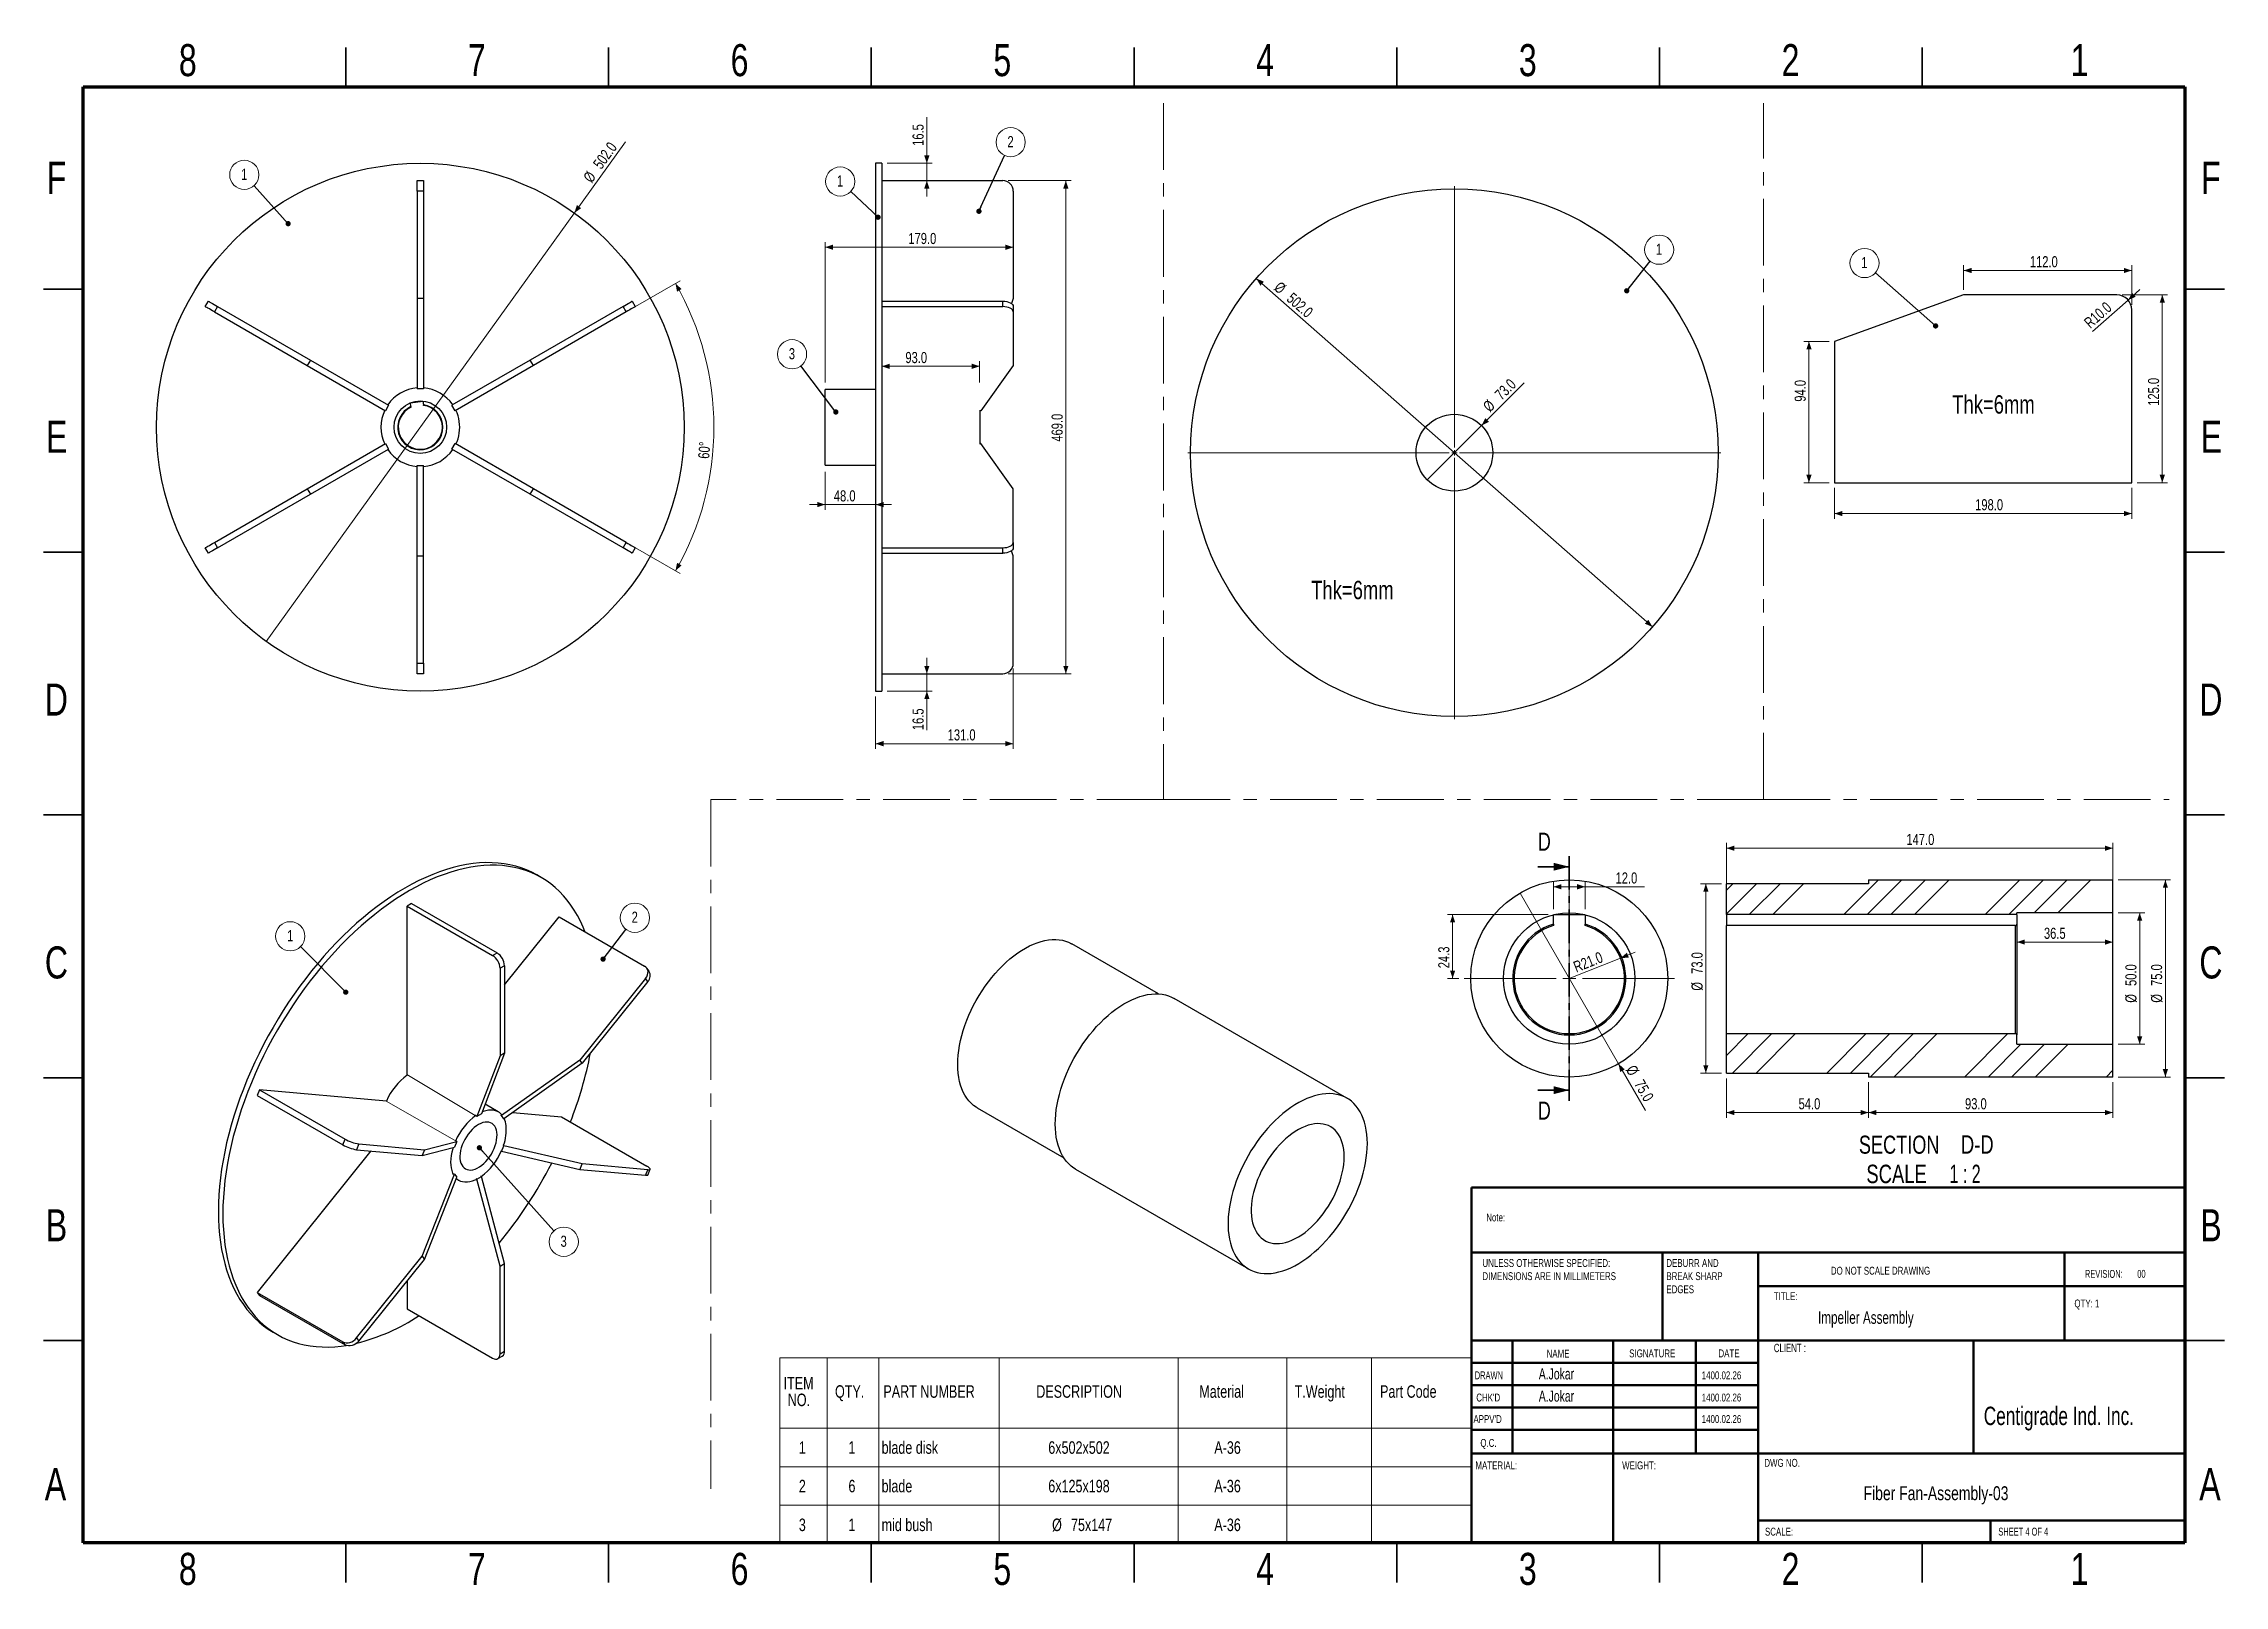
# Paper-space layout 'Sheet4' of a CAD drawing. Header units: millimetres. Extents: x 2 to 418, y 2 to 295.
import ezdxf

# ---------------------------------------------------------------- set-up
doc = ezdxf.new("R2010")
doc.units = ezdxf.units.MM
doc.linetypes.add('CENTER', pattern=[10.16, 6.35, -1.27, 1.27, -1.27])
doc.linetypes.add('CENTERX2', pattern=[20.32, 12.7, -2.54, 2.54, -2.54])
doc.styles.add('SLDTEXTSTYLE0', font='TXT', dxfattribs={"width": 0.75})
doc.styles.add('SLDTEXTSTYLE1', font='TXT', dxfattribs={"width": 0.686449})
doc.styles.add('SLDTEXTSTYLE2', font='TXT', dxfattribs={"width": 0.652778})
doc.styles.add('SLDTEXTSTYLE3', font='TXT', dxfattribs={"width": 0.6875})
doc.styles.add('SLDTEXTSTYLE4', font='TXT', dxfattribs={"width": 0.7})
doc.styles.add('SLDTEXTSTYLE7', font='TXT', dxfattribs={"width": 0.65})
doc.dimstyles.new('SLDDIMSTYLE1', dxfattribs={"dimtxt": 0.18, "dimasz": 1, "dimexe": 0, "dimexo": 0.0625, "dimgap": 0, "dimtad": 0, "dimtih": 1, "dimtoh": 1, "dimdec": 0, "dimrnd": 1e-09, "dimzin": 0, "dimdsep": 46, "dimtxsty": 'Standard', "dimblk1": 'DOT', "dimblk2": 'DOT', "dimsah": 1, "dimcen": 0.09, "dimadec": 0, "dimazin": 0, "dimtfac": 1, "dimtdec": 0, "dimtofl": 0, "dimtmove": 0, "dimatfit": 3, "dimldrblk": 'DOT', "dimfxl": 0, "dimfrac": 2, "dimtolj": 1, "dimtzin": 0, "dimarcsym": 0})
doc.dimstyles.new('SLDDIMSTYLE12', dxfattribs={"dimtxt": 2.116667, "dimasz": 1.5, "dimexe": 0, "dimexo": 0.0625, "dimgap": 0.529167, "dimtad": 1, "dimdec": 1, "dimlfac": 5, "dimrnd": 1e-09, "dimzin": 4, "dimdsep": 46, "dimtxsty": 'SLDTEXTSTYLE0', "dimsah": 1, "dimcen": 0.09, "dimadec": 0, "dimazin": 1, "dimtfac": 1, "dimtdec": 1, "dimtofl": 0, "dimtmove": 0, "dimatfit": 3, "dimfxl": 0, "dimfrac": 2, "dimtolj": 1, "dimtzin": 12, "dimarcsym": 0})
doc.dimstyles.new('SLDDIMSTYLE13', dxfattribs={"dimtxt": 2.116667, "dimasz": 1.5, "dimexe": 0, "dimexo": 0.0625, "dimgap": 0.529167, "dimtad": 1, "dimdec": 1, "dimlfac": 5, "dimrnd": 1e-09, "dimzin": 4, "dimdsep": 46, "dimtxsty": 'SLDTEXTSTYLE0', "dimsah": 1, "dimcen": 0.09, "dimadec": 0, "dimazin": 1, "dimtfac": 1, "dimtdec": 1, "dimtmove": 0, "dimatfit": 0, "dimfxl": 0, "dimfrac": 2, "dimtolj": 1, "dimtzin": 12, "dimarcsym": 0})
doc.dimstyles.new('SLDDIMSTYLE14', dxfattribs={"dimtxt": 2.116667, "dimasz": 1.5, "dimexe": 0, "dimexo": 0.0625, "dimgap": 0.529167, "dimtad": 1, "dimdec": 1, "dimlfac": 5, "dimrnd": 1e-09, "dimzin": 4, "dimdsep": 46, "dimtxsty": 'SLDTEXTSTYLE0', "dimblk1": 'NONE', "dimsah": 1, "dimcen": 0, "dimadec": 0, "dimazin": 1, "dimtfac": 1, "dimtdec": 1, "dimtmove": 0, "dimatfit": 3, "dimldrblk": 'NONE', "dimfxl": 0, "dimfrac": 2, "dimtolj": 1, "dimtzin": 12, "dimarcsym": 0})
doc.dimstyles.new('SLDDIMSTYLE22', dxfattribs={"dimtxt": 2.116667, "dimasz": 1.5, "dimexe": 0, "dimexo": 0.0625, "dimgap": 0.529167, "dimtad": 1, "dimdec": 4, "dimlfac": 5, "dimzin": 12, "dimdsep": 46, "dimtxsty": 'SLDTEXTSTYLE0', "dimsah": 1, "dimcen": 0.09, "dimazin": 3, "dimtfac": 1, "dimtofl": 0, "dimtmove": 0, "dimatfit": 3, "dimfxl": 0, "dimfrac": 2, "dimtolj": 1, "dimtzin": 12, "dimarcsym": 0})
doc.dimstyles.new('SLDDIMSTYLE23', dxfattribs={"dimtxt": 2.116667, "dimasz": 1.5, "dimexe": 0, "dimexo": 0.0625, "dimgap": 0.529167, "dimtad": 1, "dimdec": 1, "dimlfac": 5, "dimrnd": 1e-09, "dimzin": 12, "dimdsep": 46, "dimtxsty": 'SLDTEXTSTYLE0', "dimsah": 1, "dimcen": 0.09, "dimadec": 0, "dimazin": 3, "dimtfac": 1, "dimtdec": 1, "dimtmove": 0, "dimatfit": 0, "dimfxl": 0, "dimfrac": 2, "dimtolj": 1, "dimtzin": 12, "dimarcsym": 0})
doc.dimstyles.new('SLDDIMSTYLE24', dxfattribs={"dimtxt": 2.116667, "dimasz": 1.5, "dimexe": 0, "dimexo": 0.0625, "dimgap": 0.529167, "dimtad": 1, "dimdec": 1, "dimlfac": 5, "dimrnd": 1e-09, "dimzin": 4, "dimdsep": 46, "dimtxsty": 'SLDTEXTSTYLE0', "dimsah": 1, "dimcen": 0, "dimadec": 0, "dimazin": 1, "dimtfac": 1, "dimtdec": 1, "dimtmove": 0, "dimatfit": 3, "dimfxl": 0, "dimfrac": 2, "dimtolj": 1, "dimtzin": 12, "dimarcsym": 0})
doc.dimstyles.new('SLDDIMSTYLE25', dxfattribs={"dimtxt": 2.116667, "dimasz": 1.5, "dimexe": 0, "dimexo": 0.0625, "dimgap": 0.529167, "dimtad": 1, "dimdec": 1, "dimlfac": 3.5, "dimrnd": 1e-09, "dimzin": 4, "dimdsep": 46, "dimtxsty": 'SLDTEXTSTYLE0', "dimsah": 1, "dimcen": 0.09, "dimadec": 0, "dimazin": 1, "dimtfac": 1, "dimtdec": 1, "dimtofl": 0, "dimtmove": 0, "dimatfit": 3, "dimfxl": 0, "dimfrac": 2, "dimtolj": 1, "dimtzin": 12, "dimarcsym": 0})
doc.dimstyles.new('SLDDIMSTYLE26', dxfattribs={"dimtxt": 2.116667, "dimasz": 1.5, "dimexe": 0, "dimexo": 0.0625, "dimgap": 0.529167, "dimtad": 1, "dimdec": 1, "dimlfac": 3.5, "dimrnd": 1e-09, "dimzin": 4, "dimdsep": 46, "dimtxsty": 'SLDTEXTSTYLE0', "dimsah": 1, "dimcen": 0, "dimadec": 0, "dimazin": 1, "dimtfac": 1, "dimtdec": 1, "dimtofl": 0, "dimtmove": 1, "dimatfit": 3, "dimfxl": 0, "dimfrac": 2, "dimtolj": 1, "dimtzin": 12, "dimarcsym": 0})
doc.dimstyles.new('SLDDIMSTYLE27', dxfattribs={"dimtxt": 2.116667, "dimasz": 1.5, "dimexe": 0, "dimexo": 0.0625, "dimgap": 0.529167, "dimtad": 1, "dimdec": 1, "dimlfac": 2, "dimrnd": 1e-09, "dimzin": 4, "dimdsep": 46, "dimtxsty": 'SLDTEXTSTYLE0', "dimsah": 1, "dimcen": 0, "dimadec": 0, "dimazin": 1, "dimtfac": 1, "dimtdec": 1, "dimtofl": 0, "dimtmove": 0, "dimatfit": 3, "dimfxl": 0, "dimfrac": 2, "dimtolj": 1, "dimtzin": 12, "dimarcsym": 0})
doc.dimstyles.new('SLDDIMSTYLE28', dxfattribs={"dimtxt": 2.116667, "dimasz": 1.5, "dimexe": 0, "dimexo": 0.0625, "dimgap": 0.529167, "dimtad": 1, "dimdec": 1, "dimlfac": 2, "dimrnd": 1e-09, "dimzin": 12, "dimdsep": 46, "dimtxsty": 'SLDTEXTSTYLE0', "dimsah": 1, "dimcen": 0.09, "dimadec": 0, "dimazin": 3, "dimtfac": 1, "dimtdec": 1, "dimtmove": 0, "dimatfit": 0, "dimfxl": 0, "dimfrac": 2, "dimtolj": 1, "dimtzin": 12, "dimarcsym": 0})
doc.dimstyles.new('SLDDIMSTYLE29', dxfattribs={"dimtxt": 2.116667, "dimasz": 1.5, "dimexe": 0, "dimexo": 0.0625, "dimgap": 0.529167, "dimtad": 1, "dimdec": 1, "dimlfac": 2, "dimrnd": 1e-09, "dimzin": 4, "dimdsep": 46, "dimtxsty": 'SLDTEXTSTYLE0', "dimsah": 1, "dimcen": 0.09, "dimadec": 0, "dimazin": 1, "dimtfac": 1, "dimtdec": 1, "dimtofl": 0, "dimtmove": 0, "dimatfit": 3, "dimfxl": 0, "dimfrac": 2, "dimtolj": 1, "dimtzin": 12, "dimarcsym": 0})
doc.dimstyles.new('SLDDIMSTYLE30', dxfattribs={"dimtxt": 2.116667, "dimasz": 1.5, "dimexe": 0, "dimexo": 0.0625, "dimgap": 0.529167, "dimtad": 1, "dimdec": 1, "dimlfac": 2, "dimrnd": 1e-09, "dimzin": 4, "dimdsep": 46, "dimtxsty": 'SLDTEXTSTYLE0', "dimblk1": 'NONE', "dimsah": 1, "dimcen": 0, "dimadec": 0, "dimazin": 1, "dimtfac": 1, "dimtdec": 1, "dimtmove": 0, "dimatfit": 3, "dimldrblk": 'NONE', "dimfxl": 0, "dimfrac": 2, "dimtolj": 1, "dimtzin": 12, "dimarcsym": 0})
doc.dimstyles.new('SLDDIMSTYLE31', dxfattribs={"dimtxt": 2.116667, "dimasz": 1.5, "dimexe": 0, "dimexo": 0.0625, "dimgap": 0.529167, "dimtad": 1, "dimdec": 1, "dimlfac": 2, "dimrnd": 1e-09, "dimzin": 12, "dimdsep": 46, "dimtxsty": 'SLDTEXTSTYLE0', "dimsah": 1, "dimcen": 0.09, "dimadec": 0, "dimazin": 3, "dimtfac": 1, "dimtdec": 1, "dimtofl": 0, "dimtmove": 0, "dimatfit": 3, "dimfxl": 0, "dimfrac": 2, "dimtolj": 1, "dimtzin": 12, "dimarcsym": 0})

psp = doc.layouts.new('Sheet4')

# ---------------------------------------------------------------- texts
at = {"color": 7, "linetype": 'Continuous', "lineweight": 0}
for s, insert, char_height, attachment_point, style in [('8', (29.938617, 295.11369), 6.096, 2, 'SLDTEXTSTYLE0'), ('7', (84.938617, 295.11369), 6.096, 2, 'SLDTEXTSTYLE0'), ('6', (134.938617, 295.11369), 6.096, 2, 'SLDTEXTSTYLE0'), ('5', (184.938617, 295.11369), 6.096, 2, 'SLDTEXTSTYLE0'), ('4', (234.938617, 295.11369), 6.096, 2, 'SLDTEXTSTYLE0'), ('3', (284.938617, 295.11369), 6.096, 2, 'SLDTEXTSTYLE0'), ('2', (334.938617, 295.11369), 6.096, 2, 'SLDTEXTSTYLE0'), ('1', (389.938617, 295.11369), 6.096, 2, 'SLDTEXTSTYLE0'), ('F', (4.9365, 272.72569), 6.096, 2, 'SLDTEXTSTYLE0'), ('F', (414.9365, 272.72569), 6.096, 2, 'SLDTEXTSTYLE0'), ('Thk=6mm', (365.703195, 228.326254), 3.5, 1, 'SLDTEXTSTYLE0'), ('E', (5.010583, 223.47569), 6.096, 2, 'SLDTEXTSTYLE0'), ('E', (415.010583, 223.47569), 6.096, 2, 'SLDTEXTSTYLE0'), ('Thk=6mm', (243.708287, 193.020408), 3.5, 1, 'SLDTEXTSTYLE0'), ('D', (4.93015, 173.47569), 6.096, 2, 'SLDTEXTSTYLE0'), ('D', (414.93015, 173.47569), 6.096, 2, 'SLDTEXTSTYLE0'), ('C', (4.9365, 123.47569), 6.096, 2, 'SLDTEXTSTYLE0'), ('C', (414.9365, 123.47569), 6.096, 2, 'SLDTEXTSTYLE0'), ('B', (4.953433, 73.47569), 6.096, 2, 'SLDTEXTSTYLE0'), ('Note:', (277.03228, 72.666299), 1.5, 1, 'SLDTEXTSTYLE0'), ('B', (414.953433, 73.47569), 6.096, 2, 'SLDTEXTSTYLE0'), ('DO NOT SCALE DRAWING', (342.614641, 62.532994), 1.5, 1, 'SLDTEXTSTYLE0'), ('REVISION:       00', (390.95489, 61.934773), 1.5, 1, 'SLDTEXTSTYLE2'), ('TITLE:', (331.759515, 57.683927), 1.5, 1, 'SLDTEXTSTYLE0'), ('Impeller Assembly', (340.166682, 54.064579), 2.38125, 1, 'SLDTEXTSTYLE4'), ('QTY: 1', (388.958145, 56.305036), 1.5, 1, 'SLDTEXTSTYLE0'), ('NAME', (288.522239, 46.751483), 1.5, 1, 'SLDTEXTSTYLE0'), ('SIGNATURE', (304.233588, 46.811756), 1.5, 1, 'SLDTEXTSTYLE0'), ('DATE', (321.217826, 46.811756), 1.5, 1, 'SLDTEXTSTYLE0'), ('CLIENT :', (331.759515, 47.885269), 1.5875, 1, 'SLDTEXTSTYLE4'), ('DRAWN', (274.843363, 42.634781), 1.5, 1, 'SLDTEXTSTYLE1'), ('A.Jokar', (287.033238, 43.219213), 2.1166667, 1, 'SLDTEXTSTYLE4'), ('1400.02.26', (318.037699, 42.634781), 1.5, 1, 'SLDTEXTSTYLE0'), ("CHK'D", (275.139222, 38.411853), 1.5, 1, 'SLDTEXTSTYLE0'), ('A.Jokar', (287.033238, 38.996284), 2.1166667, 1, 'SLDTEXTSTYLE4'), ('1400.02.26', (318.037699, 38.411853), 1.5, 1, 'SLDTEXTSTYLE0'), ("APPV'D", (274.601722, 34.315867), 1.5, 1, 'SLDTEXTSTYLE0'), ('1400.02.26', (318.037699, 34.315867), 1.5, 1, 'SLDTEXTSTYLE0'), ('Centigrade Ind. Inc.', (371.707574, 35.923416), 3.5, 1, 'SLDTEXTSTYLE4'), ('Q.C.', (275.915394, 29.775636), 1.5, 1, 'SLDTEXTSTYLE0'), ('MATERIAL:', (274.975238, 25.504662), 1.5, 1, 'SLDTEXTSTYLE0'), ('WEIGHT:', (302.893607, 25.503246), 1.4986, 1, 'SLDTEXTSTYLE0'), ('DWG NO.', (329.953002, 25.986056), 1.5, 1, 'SLDTEXTSTYLE0'), ('A', (4.756583, 24.22569), 6.096, 2, 'SLDTEXTSTYLE0'), ('Fiber Fan-Assembly-03', (348.831523, 20.785608), 2.64583333, 1, 'SLDTEXTSTYLE0'), ('A', (414.756583, 24.22569), 6.096, 2, 'SLDTEXTSTYLE0'), ('SCALE:', (330.073966, 12.900087), 1.5, 1, 'SLDTEXTSTYLE0'), ('SHEET 4 OF 4', (374.478294, 12.900087), 1.5, 1, 'SLDTEXTSTYLE3'), ('8', (29.938617, 8.11369), 6.096, 2, 'SLDTEXTSTYLE0'), ('7', (84.938617, 8.11369), 6.096, 2, 'SLDTEXTSTYLE0'), ('6', (134.938617, 8.11369), 6.096, 2, 'SLDTEXTSTYLE0'), ('5', (184.938617, 8.11369), 6.096, 2, 'SLDTEXTSTYLE0'), ('4', (234.938617, 8.11369), 6.096, 2, 'SLDTEXTSTYLE0'), ('3', (284.938617, 8.11369), 6.096, 2, 'SLDTEXTSTYLE0'), ('2', (334.938617, 8.11369), 6.096, 2, 'SLDTEXTSTYLE0'), ('1', (389.938617, 8.11369), 6.096, 2, 'SLDTEXTSTYLE0')]:
    psp.add_mtext(s, dxfattribs=dict(at, insert=insert, char_height=char_height, attachment_point=attachment_point, style=style))
at = {"color": 7, "linetype": 'Continuous', "char_height": 3.439583, "attachment_point": 1, "style": 'SLDTEXTSTYLE0'}
for insert in [(286.831307, 145.12631), (286.831307, 93.963582)]:
    psp.add_mtext('D', dxfattribs=dict(at, insert=insert))

# ---------------------------------------------------------------- blocks, each defined once
blk = doc.blocks.new('SW_NOTE_50')
at = {"color": 0, "linetype": 'Continuous', "lineweight": 0, "char_height": 1.5, "attachment_point": 1, "style": 'SLDTEXTSTYLE0'}
for s, insert in [('UNLESS OTHERWISE SPECIFIED:', (0, 1.93)), ('DIMENSIONS ARE IN MILLIMETERS', (0, -0.57))]:
    blk.add_mtext(s, dxfattribs=dict(at, insert=insert))
blk = doc.blocks.new('SW_NOTE_51')
at = {"color": 0, "linetype": 'Continuous', "lineweight": 0, "char_height": 1.5, "attachment_point": 1, "style": 'SLDTEXTSTYLE0'}
for s, insert in [('DEBURR AND', (0, 1.93)), ('BREAK SHARP', (0, -0.57)), ('EDGES', (0, -3.07))]:
    blk.add_mtext(s, dxfattribs=dict(at, insert=insert))
blk = doc.blocks.new('SW_TABLEANNOTATION_2')
at = {"color": 0, "linetype": 'Continuous', "lineweight": 0}
for p, q in [((0, 0), (0, -35.37)), ((131.71, 0), (0, 0)), ((8.99, 0), (8.99, -13.39)), ((18.86, 0), (18.86, -13.39)), ((41.72, 0), (41.72, -13.39)), ((75.8, 0), (75.8, -13.39)), ((96.46, 0), (96.46, -13.39)), ((112.58, 0), (112.58, -13.39)), ((131.71, -35.37), (131.71, 0)), ((0, -13.39), (131.71, -13.39)), ((8.99, -13.39), (8.99, -35.37)), ((18.86, -13.39), (18.86, -35.37)), ((41.72, -13.39), (41.72, -35.37)), ((75.8, -13.39), (75.8, -35.37)), ((96.46, -13.39), (96.46, -35.37)), ((112.58, -13.39), (112.58, -35.37)), ((0, -20.71), (131.71, -20.71)), ((0, -28.04), (131.71, -28.04)), ((0, -35.37), (131.71, -35.37))]:
    blk.add_line(p, q, dxfattribs=at)
at = {"color": 0, "linetype": 'Continuous', "lineweight": 0, "attachment_point": 1, "style": 'SLDTEXTSTYLE0'}
for s, insert, char_height in [('ITEM', (0.71, -3.62), 2.381), ('NO.', (1.5, -6.8), 2.381), ('QTY.', (10.49, -5.21), 2.381), ('PART NUMBER', (19.7, -5.21), 2.3813), ('DESCRIPTION', (48.79, -5.21), 2.3813), ('Material', (79.82, -5.21), 2.381), ('T.Weight', (97.96, -5.21), 2.381), ('Part Code', (114.22, -5.21), 2.381), ('1', (3.61, -15.87), 2.38), ('1', (13.05, -15.87), 2.38), ('blade disk', (19.36, -15.87), 2.381), ('6x502x502', (51.08, -15.87), 2.381), ('A-36', (82.67, -15.87), 2.381), ('2', (3.61, -23.2), 2.38), ('6', (13.05, -23.2), 2.38), ('blade', (19.36, -23.2), 2.381), ('6x125x198', (51.08, -23.2), 2.381), ('A-36', (82.67, -23.2), 2.381), ('3', (3.61, -30.57), 2.38), ('1', (13.05, -30.57), 2.38), ('mid bush', (19.36, -30.57), 2.381), ('%%c', (51.8, -30.57), 2.381), ('75x147', (55.4, -30.57), 2.381), ('A-36', (82.67, -30.57), 2.381)]:
    blk.add_mtext(s, dxfattribs=dict(at, insert=insert, char_height=char_height))
blk = doc.blocks.new('_D_112')
at = {"color": 7, "linetype": 'Continuous', "lineweight": 18}
for q in [(113.24, 276.51), (44.86, 181.5)]:
    blk.add_line((103.51, 262.99), q, dxfattribs=at)
blk.add_solid([(103.51, 262.99), (104.79, 263.91), (103.98, 264.5)], dxfattribs=at)
at = {"color": 7, "linetype": 'Continuous', "lineweight": 18, "char_height": 2.117, "attachment_point": 1, "rotation": 54.2559, "style": 'SLDTEXTSTYLE0'}
for s, insert in [('502.0', (106.92, 272.39)), ('%%c', (105.05, 269.8))]:
    blk.add_mtext(s, dxfattribs=dict(at, insert=insert))
blk = doc.blocks.new('_NONE')
blk = doc.blocks.new('_D_113')
at = {"color": 7, "linetype": 'Continuous', "lineweight": 18}
for p, q in [((114.23, 244.67), (123.61, 250.08)), ((114.23, 199.81), (123.61, 194.4))]:
    blk.add_line(p, q, dxfattribs=at)
blk.add_arc((75.38, 222.24), 54.68, 330, 30, dxfattribs=at)
for points in [[(122.74, 249.58), (123.04, 248.03), (123.91, 248.52)], [(122.74, 194.9), (123.91, 195.97), (123.04, 196.45)]]:
    blk.add_solid(points, dxfattribs=at)
at = {"color": 7, "linetype": 'Continuous', "lineweight": 18, "insert": (127.04, 216.33), "char_height": 2.117, "attachment_point": 1, "rotation": 85.8147, "style": 'SLDTEXTSTYLE0'}
blk.add_mtext('60°', dxfattribs=at)
blk = doc.blocks.new('SW_NOTE_52')
at = {"color": 0, "linetype": 'Continuous', "lineweight": 0}
blk.add_circle((-1.86, 2.07), 2.78, dxfattribs=at)
at = {"color": 0, "linetype": 'Continuous', "lineweight": 0, "insert": (-1.88, 3.23), "char_height": 2.12, "attachment_point": 2, "style": 'SLDTEXTSTYLE0'}
blk.add_mtext('1', dxfattribs=at)
blk = doc.blocks.new('_DOT')
at = {"color": 0, "linetype": 'ByBlock', "lineweight": -2}
blk.add_line((-0.5, 0), (-1, 0), dxfattribs=at)
at = {"color": 0, "linetype": 'ByBlock', "const_width": 0.5}
blk.add_lwpolyline([(-0.25, 0, 1), (0.25, 0, 1)], format="xyb", close=True, dxfattribs=at)
blk = doc.blocks.new('_D_114')
at = {"color": 7, "linetype": 'Continuous', "lineweight": 18}
for p, q in [((186.03, 269.14), (198.03, 269.14)), ((197.03, 175.34), (197.03, 269.14)), ((186.03, 175.34), (198.03, 175.34))]:
    blk.add_line(p, q, dxfattribs=at)
for points in [[(197.03, 269.14), (196.53, 267.64), (197.53, 267.64)], [(197.03, 175.34), (197.53, 176.84), (196.53, 176.84)]]:
    blk.add_solid(points, dxfattribs=at)
at = {"color": 7, "linetype": 'Continuous', "lineweight": 18, "insert": (194.31, 219.49), "char_height": 2.117, "attachment_point": 1, "rotation": 90, "style": 'SLDTEXTSTYLE0'}
blk.add_mtext('469.0', dxfattribs=at)
blk = doc.blocks.new('_D_115')
at = {"color": 7, "linetype": 'Continuous', "lineweight": 18}
for p, q in [((170.58, 175.34), (170.58, 178.34)), ((170.58, 175.34), (170.58, 172.04)), ((163.03, 172.04), (171.58, 172.04)), ((170.58, 172.04), (170.58, 164.61))]:
    blk.add_line(p, q, dxfattribs=at)
for points in [[(170.58, 175.34), (171.08, 176.84), (170.08, 176.84)], [(170.58, 172.04), (170.08, 170.54), (171.08, 170.54)]]:
    blk.add_solid(points, dxfattribs=at)
at = {"color": 7, "linetype": 'Continuous', "lineweight": 18, "insert": (167.85, 164.61), "char_height": 2.117, "attachment_point": 1, "rotation": 90, "style": 'SLDTEXTSTYLE0'}
blk.add_mtext('16.5', dxfattribs=at)
blk = doc.blocks.new('_D_116')
at = {"color": 7, "linetype": 'Continuous', "lineweight": 18}
for p, q in [((170.58, 272.44), (170.58, 281.22)), ((163.03, 272.44), (171.58, 272.44)), ((170.58, 272.44), (170.58, 269.14)), ((170.58, 269.14), (170.58, 266.14))]:
    blk.add_line(p, q, dxfattribs=at)
for points in [[(170.58, 272.44), (171.08, 273.94), (170.08, 273.94)], [(170.58, 269.14), (170.08, 267.64), (171.08, 267.64)]]:
    blk.add_solid(points, dxfattribs=at)
at = {"color": 7, "linetype": 'Continuous', "lineweight": 18, "insert": (167.85, 275.75), "char_height": 2.117, "attachment_point": 1, "rotation": 90, "style": 'SLDTEXTSTYLE0'}
blk.add_mtext('16.5', dxfattribs=at)
blk = doc.blocks.new('_D_117')
at = {"color": 7, "linetype": 'Continuous', "lineweight": 18}
for p, q in [((151.23, 213.74), (151.23, 206.52)), ((151.23, 207.52), (148.23, 207.52)), ((160.83, 207.52), (151.23, 207.52)), ((160.83, 207.52), (163.83, 207.52))]:
    blk.add_line(p, q, dxfattribs=at)
for points in [[(151.23, 207.52), (149.73, 208.02), (149.73, 207.02)], [(160.83, 207.52), (162.33, 207.02), (162.33, 208.02)]]:
    blk.add_solid(points, dxfattribs=at)
at = {"color": 7, "linetype": 'Continuous', "lineweight": 18, "insert": (152.88, 210.24), "char_height": 2.117, "attachment_point": 1, "style": 'SLDTEXTSTYLE0'}
blk.add_mtext('48.0', dxfattribs=at)
blk = doc.blocks.new('_D_118')
at = {"color": 7, "linetype": 'Continuous', "lineweight": 18}
for p, q in [((187.03, 176.34), (187.03, 161.04)), ((160.83, 171.04), (160.83, 161.04)), ((160.83, 162.04), (187.03, 162.04))]:
    blk.add_line(p, q, dxfattribs=at)
for points in [[(160.83, 162.04), (162.33, 161.54), (162.33, 162.54)], [(187.03, 162.04), (185.53, 162.54), (185.53, 161.54)]]:
    blk.add_solid(points, dxfattribs=at)
at = {"color": 7, "linetype": 'Continuous', "lineweight": 18, "insert": (174.54, 164.77), "char_height": 2.117, "attachment_point": 1, "style": 'SLDTEXTSTYLE0'}
blk.add_mtext('131.0', dxfattribs=at)
blk = doc.blocks.new('_D_119')
at = {"color": 7, "linetype": 'Continuous', "lineweight": 18}
for p, q in [((151.23, 230.74), (151.23, 257.47)), ((187.03, 256.47), (151.23, 256.47))]:
    blk.add_line(p, q, dxfattribs=at)
for points in [[(151.23, 256.47), (152.73, 255.97), (152.73, 256.97)], [(187.03, 256.47), (185.53, 256.97), (185.53, 255.97)]]:
    blk.add_solid(points, dxfattribs=at)
at = {"color": 7, "linetype": 'Continuous', "lineweight": 18, "insert": (167.06, 259.2), "char_height": 2.117, "attachment_point": 1, "style": 'SLDTEXTSTYLE0'}
blk.add_mtext('179.0', dxfattribs=at)
blk = doc.blocks.new('_D_120')
at = {"color": 7, "linetype": 'Continuous', "lineweight": 18}
for p, q in [((180.63, 233.82), (162.03, 233.82)), ((180.63, 230.74), (180.63, 234.82))]:
    blk.add_line(p, q, dxfattribs=at)
for points in [[(162.03, 233.82), (163.53, 233.32), (163.53, 234.32)], [(180.63, 233.82), (179.13, 234.32), (179.13, 233.32)]]:
    blk.add_solid(points, dxfattribs=at)
at = {"color": 7, "linetype": 'Continuous', "lineweight": 18, "insert": (166.49, 236.55), "char_height": 2.117, "attachment_point": 1, "style": 'SLDTEXTSTYLE0'}
blk.add_mtext('93.0', dxfattribs=at)
blk = doc.blocks.new('SW_NOTE_53')
at = {"color": 0, "linetype": 'Continuous', "lineweight": 0}
blk.add_circle((1.16, 2.53), 2.78, dxfattribs=at)
at = {"color": 0, "linetype": 'Continuous', "lineweight": 0, "insert": (1.14, 3.69), "char_height": 2.12, "attachment_point": 2, "style": 'SLDTEXTSTYLE0'}
blk.add_mtext('2', dxfattribs=at)
blk = doc.blocks.new('SW_NOTE_54')
at = {"color": 0, "linetype": 'Continuous', "lineweight": 0}
blk.add_circle((-1.68, 2.22), 2.78, dxfattribs=at)
at = {"color": 0, "linetype": 'Continuous', "lineweight": 0, "insert": (-1.7, 3.38), "char_height": 2.12, "attachment_point": 2, "style": 'SLDTEXTSTYLE0'}
blk.add_mtext('3', dxfattribs=at)
blk = doc.blocks.new('SW_NOTE_55')
at = {"color": 0, "linetype": 'Continuous', "lineweight": 0}
blk.add_circle((-2.02, 1.91), 2.78, dxfattribs=at)
at = {"color": 0, "linetype": 'Continuous', "lineweight": 0, "insert": (-2.04, 3.07), "char_height": 2.12, "attachment_point": 2, "style": 'SLDTEXTSTYLE0'}
blk.add_mtext('1', dxfattribs=at)
blk = doc.blocks.new('SW_NOTE_56')
at = {"color": 0, "linetype": 'Continuous', "lineweight": 0}
blk.add_circle((-1.96, 1.97), 2.78, dxfattribs=at)
at = {"color": 0, "linetype": 'Continuous', "lineweight": 0, "insert": (-1.98, 3.14), "char_height": 2.12, "attachment_point": 2, "style": 'SLDTEXTSTYLE0'}
blk.add_mtext('1', dxfattribs=at)
blk = doc.blocks.new('SW_NOTE_57')
at = {"color": 0, "linetype": 'Continuous', "lineweight": 0}
blk.add_circle((1.7, 2.2), 2.78, dxfattribs=at)
at = {"color": 0, "linetype": 'Continuous', "lineweight": 0, "insert": (1.67, 3.37), "char_height": 2.12, "attachment_point": 2, "style": 'SLDTEXTSTYLE0'}
blk.add_mtext('2', dxfattribs=at)
blk = doc.blocks.new('SW_NOTE_58')
at = {"color": 0, "linetype": 'Continuous', "lineweight": 0}
blk.add_circle((1.86, -2.07), 2.78, dxfattribs=at)
at = {"color": 0, "linetype": 'Continuous', "lineweight": 0, "insert": (1.84, -0.91), "char_height": 2.12, "attachment_point": 2, "style": 'SLDTEXTSTYLE0'}
blk.add_mtext('3', dxfattribs=at)
blk = doc.blocks.new('_D_121')
at = {"color": 7, "linetype": 'Continuous', "lineweight": 18}
for q in [(284.25, 230.68), (265.81, 212.23)]:
    blk.add_line((276.13, 222.55), q, dxfattribs=at)
blk.add_solid([(276.13, 222.55), (277.54, 223.26), (276.84, 223.97)], dxfattribs=at)
at = {"color": 7, "linetype": 'Continuous', "lineweight": 18, "char_height": 2.117, "attachment_point": 1, "rotation": 45, "style": 'SLDTEXTSTYLE0'}
for s, insert in [('73.0', (278.46, 228.73)), ('%%c', (276.21, 226.47))]:
    blk.add_mtext(s, dxfattribs=dict(at, insert=insert))
blk = doc.blocks.new('_D_122')
at = {"color": 7, "linetype": 'Continuous', "lineweight": 18}
blk.add_line((233.26, 250.53), (308.67, 184.25), dxfattribs=at)
for points in [[(233.26, 250.53), (234.06, 249.17), (234.72, 249.92)], [(308.67, 184.25), (307.88, 185.61), (307.21, 184.86)]]:
    blk.add_solid(points, dxfattribs=at)
at = {"color": 7, "linetype": 'Continuous', "lineweight": 18, "char_height": 2.117, "attachment_point": 1, "rotation": 318.684, "style": 'SLDTEXTSTYLE0'}
for s, insert in [('%%c', (237.88, 250.11)), ('502.0', (240.28, 248))]:
    blk.add_mtext(s, dxfattribs=dict(at, insert=insert))
blk = doc.blocks.new('SW_NOTE_59')
at = {"color": 0, "linetype": 'Continuous', "lineweight": 0}
blk.add_circle((1.72, 2.18), 2.78, dxfattribs=at)
at = {"color": 0, "linetype": 'Continuous', "lineweight": 0, "insert": (1.7, 3.34), "char_height": 2.12, "attachment_point": 2, "style": 'SLDTEXTSTYLE0'}
blk.add_mtext('1', dxfattribs=at)
blk = doc.blocks.new('SW_CENTERMARKSYMBOL_24')
at = {"color": 0, "linetype": 'Continuous', "lineweight": 0}
for p, q in [((0, 1), (0, 50.7)), ((-1, 0), (-50.7, 0)), ((0, 0), (-0.5, 0)), ((0, 0), (0, 0.5)), ((0, 0), (0, -0.5)), ((0, 0), (0.5, 0)), ((1, 0), (50.7, 0)), ((0, -1), (0, -50.7))]:
    blk.add_line(p, q, dxfattribs=at)
blk = doc.blocks.new('_D_123')
at = {"color": 7, "linetype": 'Continuous', "lineweight": 18}
for p, q in [((398.02, 247.4), (406.69, 247.4)), ((405.69, 211.69), (405.69, 247.4)), ((400.88, 211.69), (406.69, 211.69))]:
    blk.add_line(p, q, dxfattribs=at)
for points in [[(405.69, 247.4), (405.19, 245.9), (406.19, 245.9)], [(405.69, 211.69), (406.19, 213.19), (405.19, 213.19)]]:
    blk.add_solid(points, dxfattribs=at)
at = {"color": 7, "linetype": 'Continuous', "lineweight": 18, "insert": (402.96, 226.31), "char_height": 2.117, "attachment_point": 1, "rotation": 90, "style": 'SLDTEXTSTYLE0'}
blk.add_mtext('125.0', dxfattribs=at)
blk = doc.blocks.new('_D_124')
at = {"color": 7, "linetype": 'Continuous', "lineweight": 18}
for p, q in [((343.31, 210.69), (343.31, 204.82)), ((399.88, 210.69), (399.88, 204.82)), ((343.31, 205.82), (399.88, 205.82))]:
    blk.add_line(p, q, dxfattribs=at)
for points in [[(343.31, 205.82), (344.81, 205.32), (344.81, 206.32)], [(399.88, 205.82), (398.38, 206.32), (398.38, 205.32)]]:
    blk.add_solid(points, dxfattribs=at)
at = {"color": 7, "linetype": 'Continuous', "lineweight": 18, "insert": (370.07, 208.55), "char_height": 2.117, "attachment_point": 1, "style": 'SLDTEXTSTYLE0'}
blk.add_mtext('198.0', dxfattribs=at)
blk = doc.blocks.new('_D_125')
at = {"color": 7, "linetype": 'Continuous', "lineweight": 18}
for p, q in [((367.88, 248.4), (367.88, 253.05)), ((399.88, 252.05), (367.88, 252.05)), ((399.88, 245.54), (399.88, 253.05))]:
    blk.add_line(p, q, dxfattribs=at)
for points in [[(367.88, 252.05), (369.38, 251.55), (369.38, 252.55)], [(399.88, 252.05), (398.38, 252.55), (398.38, 251.55)]]:
    blk.add_solid(points, dxfattribs=at)
at = {"color": 7, "linetype": 'Continuous', "lineweight": 18, "insert": (380.48, 254.78), "char_height": 2.117, "attachment_point": 1, "style": 'SLDTEXTSTYLE0'}
blk.add_mtext('112.0', dxfattribs=at)
blk = doc.blocks.new('_D_126')
at = {"color": 7, "linetype": 'Continuous', "lineweight": 18}
for p, q in [((342.31, 238.54), (337.45, 238.54)), ((338.45, 238.54), (338.45, 211.69)), ((342.31, 211.69), (337.45, 211.69))]:
    blk.add_line(p, q, dxfattribs=at)
for points in [[(338.45, 238.54), (337.95, 237.04), (338.95, 237.04)], [(338.45, 211.69), (338.95, 213.19), (337.95, 213.19)]]:
    blk.add_solid(points, dxfattribs=at)
at = {"color": 7, "linetype": 'Continuous', "lineweight": 18, "insert": (335.72, 227.09), "char_height": 2.117, "attachment_point": 1, "rotation": 90, "style": 'SLDTEXTSTYLE0'}
blk.add_mtext('94.0', dxfattribs=at)
blk = doc.blocks.new('_D_127')
at = {"color": 7, "linetype": 'Continuous', "lineweight": 18}
for q in [(392.39, 240.46), (401.42, 248.42)]:
    blk.add_line((399.17, 246.43), q, dxfattribs=at)
blk.add_solid([(399.17, 246.43), (400.62, 247.05), (399.96, 247.8)], dxfattribs=at)
at = {"color": 7, "linetype": 'Continuous', "lineweight": 18, "insert": (390.59, 242.51), "char_height": 2.117, "attachment_point": 1, "rotation": 41.3761, "style": 'SLDTEXTSTYLE0'}
blk.add_mtext('R10.0', dxfattribs=at)
blk = doc.blocks.new('SW_NOTE_60')
at = {"color": 0, "linetype": 'Continuous', "lineweight": 0}
blk.add_circle((-2.08, 1.84), 2.78, dxfattribs=at)
at = {"color": 0, "linetype": 'Continuous', "lineweight": 0, "insert": (-2.11, 3), "char_height": 2.12, "attachment_point": 2, "style": 'SLDTEXTSTYLE0'}
blk.add_mtext('1', dxfattribs=at)
blk = doc.blocks.new('_D_128')
at = {"color": 7, "linetype": 'Continuous', "lineweight": 18}
for q in [(292.83, 117.38), (305.38, 122.36)]:
    blk.add_line((302.59, 121.26), q, dxfattribs=at)
blk.add_solid([(302.59, 121.26), (304.17, 121.34), (303.8, 122.27)], dxfattribs=at)
at = {"color": 7, "linetype": 'Continuous', "lineweight": 18, "insert": (293.39, 120.45), "char_height": 2.117, "attachment_point": 1, "rotation": 21.6743, "style": 'SLDTEXTSTYLE0'}
blk.add_mtext('R21.0', dxfattribs=at)
blk = doc.blocks.new('_D_129')
at = {"color": 7, "linetype": 'Continuous', "lineweight": 18}
for p, q in [((288.83, 129.53), (269.63, 129.53)), ((270.63, 129.53), (270.63, 117.38)), ((271.83, 117.38), (269.63, 117.38))]:
    blk.add_line(p, q, dxfattribs=at)
for points in [[(270.63, 129.53), (270.13, 128.03), (271.13, 128.03)], [(270.63, 117.38), (271.13, 118.88), (270.13, 118.88)]]:
    blk.add_solid(points, dxfattribs=at)
at = {"color": 7, "linetype": 'Continuous', "lineweight": 18, "insert": (267.9, 119.32), "char_height": 2.117, "attachment_point": 1, "rotation": 90, "style": 'SLDTEXTSTYLE0'}
blk.add_mtext('24.3', dxfattribs=at)
blk = doc.blocks.new('_D_130')
at = {"color": 7, "linetype": 'Continuous', "lineweight": 18}
for p, q in [((289.83, 130.53), (289.83, 135.82)), ((289.83, 134.82), (295.83, 134.82)), ((295.83, 130.53), (295.83, 135.82)), ((295.83, 134.82), (307.12, 134.82))]:
    blk.add_line(p, q, dxfattribs=at)
for points in [[(289.83, 134.82), (291.33, 134.32), (291.33, 135.32)], [(295.83, 134.82), (294.33, 135.32), (294.33, 134.32)]]:
    blk.add_solid(points, dxfattribs=at)
at = {"color": 7, "linetype": 'Continuous', "lineweight": 18, "insert": (301.64, 137.55), "char_height": 2.117, "attachment_point": 1, "style": 'SLDTEXTSTYLE0'}
blk.add_mtext('12.0', dxfattribs=at)
blk = doc.blocks.new('_D_131')
at = {"color": 7, "linetype": 'Continuous', "lineweight": 18}
for q in [(283.46, 133.62), (307.33, 92.27)]:
    blk.add_line((302.21, 101.14), q, dxfattribs=at)
blk.add_solid([(302.21, 101.14), (302.52, 99.59), (303.39, 100.09)], dxfattribs=at)
at = {"color": 7, "linetype": 'Continuous', "lineweight": 18, "char_height": 2.117, "attachment_point": 1, "rotation": 300, "style": 'SLDTEXTSTYLE0'}
for s, insert in [('%%c', (305.36, 101.13)), ('75.0', (306.95, 98.37))]:
    blk.add_mtext(s, dxfattribs=dict(at, insert=insert))
blk = doc.blocks.new('SW_CENTERMARKSYMBOL_25')
at = {"color": 0, "linetype": 'Continuous', "lineweight": 0}
for p, q in [((0, 2.5), (0, 20)), ((-2.5, 0), (-20, 0)), ((0, 0), (-1.25, 0)), ((0, 0), (0, 1.25)), ((0, 0), (0, -1.25)), ((0, 0), (1.25, 0)), ((2.5, 0), (20, 0)), ((0, -2.5), (0, -20))]:
    blk.add_line(p, q, dxfattribs=at)
blk = doc.blocks.new('_D_132')
at = {"color": 7, "linetype": 'Continuous', "lineweight": 18}
for p, q in [((322.77, 128.44), (322.77, 143.15)), ((396.27, 142.15), (322.77, 142.15)), ((396.27, 130.88), (396.27, 143.15))]:
    blk.add_line(p, q, dxfattribs=at)
for points in [[(322.77, 142.15), (324.27, 141.65), (324.27, 142.65)], [(396.27, 142.15), (394.77, 142.65), (394.77, 141.65)]]:
    blk.add_solid(points, dxfattribs=at)
at = {"color": 7, "linetype": 'Continuous', "lineweight": 18, "insert": (356.99, 144.88), "char_height": 2.117, "attachment_point": 1, "style": 'SLDTEXTSTYLE0'}
blk.add_mtext('147.0', dxfattribs=at)
blk = doc.blocks.new('_D_133')
at = {"color": 7, "linetype": 'Continuous', "lineweight": 18}
for p, q in [((349.77, 97.63), (349.77, 90.87)), ((396.27, 97.63), (396.27, 90.87)), ((396.27, 91.87), (349.77, 91.87))]:
    blk.add_line(p, q, dxfattribs=at)
for points in [[(349.77, 91.87), (351.27, 91.37), (351.27, 92.37)], [(396.27, 91.87), (394.77, 92.37), (394.77, 91.37)]]:
    blk.add_solid(points, dxfattribs=at)
at = {"color": 7, "linetype": 'Continuous', "lineweight": 18, "insert": (368.14, 94.6), "char_height": 2.117, "attachment_point": 1, "style": 'SLDTEXTSTYLE0'}
blk.add_mtext('93.0', dxfattribs=at)
blk = doc.blocks.new('_D_134')
at = {"color": 7, "linetype": 'Continuous', "lineweight": 18}
for p, q in [((322.77, 98.38), (322.77, 90.87)), ((349.77, 97.63), (349.77, 90.87)), ((322.77, 91.87), (349.77, 91.87))]:
    blk.add_line(p, q, dxfattribs=at)
for points in [[(322.77, 91.87), (324.27, 91.37), (324.27, 92.37)], [(349.77, 91.87), (348.27, 92.37), (348.27, 91.37)]]:
    blk.add_solid(points, dxfattribs=at)
at = {"color": 7, "linetype": 'Continuous', "lineweight": 18, "insert": (336.47, 94.6), "char_height": 2.117, "attachment_point": 1, "style": 'SLDTEXTSTYLE0'}
blk.add_mtext('54.0', dxfattribs=at)
blk = doc.blocks.new('_D_135')
at = {"color": 7, "linetype": 'Continuous', "lineweight": 18}
for p, q in [((321.77, 135.38), (317.82, 135.38)), ((318.82, 99.38), (318.82, 135.38)), ((321.77, 99.38), (317.82, 99.38))]:
    blk.add_line(p, q, dxfattribs=at)
for points in [[(318.82, 135.38), (318.32, 133.88), (319.32, 133.88)], [(318.82, 99.38), (319.32, 100.88), (318.32, 100.88)]]:
    blk.add_solid(points, dxfattribs=at)
at = {"color": 7, "linetype": 'Continuous', "lineweight": 18, "char_height": 2.117, "attachment_point": 1, "rotation": 90, "style": 'SLDTEXTSTYLE0'}
for s, insert in [('73.0', (316.09, 118.25)), ('%%c', (316.09, 115.05))]:
    blk.add_mtext(s, dxfattribs=dict(at, insert=insert))
blk = doc.blocks.new('_D_136')
at = {"color": 7, "linetype": 'Continuous', "lineweight": 18}
for p, q in [((397.27, 136.13), (407.27, 136.13)), ((406.27, 98.63), (406.27, 136.13)), ((397.27, 98.63), (407.27, 98.63))]:
    blk.add_line(p, q, dxfattribs=at)
for points in [[(406.27, 136.13), (405.77, 134.63), (406.77, 134.63)], [(406.27, 98.63), (406.77, 100.13), (405.77, 100.13)]]:
    blk.add_solid(points, dxfattribs=at)
at = {"color": 7, "linetype": 'Continuous', "lineweight": 18, "char_height": 2.117, "attachment_point": 1, "rotation": 90, "style": 'SLDTEXTSTYLE0'}
for s, insert in [('75.0', (403.54, 115.95)), ('%%c', (403.54, 112.76))]:
    blk.add_mtext(s, dxfattribs=dict(at, insert=insert))
blk = doc.blocks.new('_D_137')
at = {"color": 7, "linetype": 'Continuous', "lineweight": 18}
for p, q in [((396.27, 128.88), (396.27, 123.3)), ((378.02, 128.53), (378.02, 123.3)), ((396.27, 124.3), (378.02, 124.3))]:
    blk.add_line(p, q, dxfattribs=at)
for points in [[(378.02, 124.3), (379.52, 123.8), (379.52, 124.8)], [(396.27, 124.3), (394.77, 124.8), (394.77, 123.8)]]:
    blk.add_solid(points, dxfattribs=at)
at = {"color": 7, "linetype": 'Continuous', "lineweight": 18, "insert": (383.16, 127.03), "char_height": 2.117, "attachment_point": 1, "style": 'SLDTEXTSTYLE0'}
blk.add_mtext('36.5', dxfattribs=at)
blk = doc.blocks.new('_D_138')
at = {"color": 7, "linetype": 'Continuous', "lineweight": 18}
for p, q in [((397.27, 129.88), (402.38, 129.88)), ((401.38, 104.88), (401.38, 129.88)), ((397.27, 104.88), (402.38, 104.88))]:
    blk.add_line(p, q, dxfattribs=at)
for points in [[(401.38, 129.88), (400.88, 128.38), (401.88, 128.38)], [(401.38, 104.88), (401.88, 106.38), (400.88, 106.38)]]:
    blk.add_solid(points, dxfattribs=at)
at = {"color": 7, "linetype": 'Continuous', "lineweight": 18, "char_height": 2.117, "attachment_point": 1, "rotation": 90, "style": 'SLDTEXTSTYLE0'}
for s, insert in [('50.0', (398.65, 115.95)), ('%%c', (398.65, 112.76))]:
    blk.add_mtext(s, dxfattribs=dict(at, insert=insert))
blk = doc.blocks.new('SW_NOTE_61')
at = {"color": 0, "linetype": 'Continuous', "lineweight": 0, "attachment_point": 2}
for s, insert, char_height, style in [('SECTION', (9.41, 4.43), 3.44, 'SLDTEXTSTYLE0'), ('D-D', (24.27, 4.5), 3.5, 'SLDTEXTSTYLE0'), ('SCALE', (8.92, -1.1), 3.5, 'SLDTEXTSTYLE0'), ('1 : 2', (21.95, -1.1), 3.5, 'SLDTEXTSTYLE7')]:
    blk.add_mtext(s, dxfattribs=dict(at, insert=insert, char_height=char_height, style=style))

# ---------------------------------------------------------------- dimensions: what is measured, and where the dimension line sits
at = {"color": 7, "linetype": 'Continuous', "lineweight": 18}
for p1, p2, dimstyle, picture, middle in [((44.859277, 181.498168), (103.509589, 262.986209), 'SLDDIMSTYLE14', '_D_112', (110.26979, 272.378747)), ((233.263214, 250.531784), (308.671634, 184.246566), 'SLDDIMSTYLE24', '_D_122', (239.890787, 244.706059)), ((265.805545, 212.227295), (276.129304, 222.551054), 'SLDDIMSTYLE14', '_D_121', (281.261861, 227.683611)), ((283.456307, 133.615616), (302.206307, 101.139663), 'SLDDIMSTYLE30', '_D_131', (305.193254, 95.966146))]:
    dim = psp.add_diameter_dim_2p(p1=p1, p2=p2, dimstyle=dimstyle, dxfattribs=at)
    dim.commit()
    dim.dimension.update_dxf_attribs({"geometry": picture, "text_midpoint": middle, "dimtype": 163})
for base, p1, p2, angle, dimstyle, picture, middle in [((170.578886, 269.142188), (162.034655, 272.442188), (162.034655, 269.142188), 90, 'SLDDIMSTYLE23', '_D_116', (170.578886, 278.48748)), ((197.034655, 269.142188), (185.034655, 175.342188), (185.034655, 269.142188), 90, 'SLDDIMSTYLE12', '_D_114', (197.034655, 223.011371)), ((405.687496, 247.40208), (399.879937, 211.687794), (397.022794, 247.40208), 90, 'SLDDIMSTYLE25', '_D_123', (405.687496, 229.827779)), ((338.452918, 211.687794), (343.308508, 238.544937), (343.308508, 211.687794), 90, 'SLDDIMSTYLE25', '_D_126', (338.452918, 229.827779)), ((170.578886, 172.042188), (162.034655, 175.342188), (162.034655, 172.042188), 90, 'SLDDIMSTYLE23', '_D_115', (170.578886, 167.344261)), ((270.629138, 117.377639), (289.831307, 129.527639), (272.831307, 117.377639), 90, 'SLDDIMSTYLE28', '_D_129', (270.629138, 122.052848)), ((349.767999, 91.869383), (396.267999, 98.627639), (349.767999, 98.627639), 0, 'SLDDIMSTYLE29', '_D_133', (370.879573, 91.869383))]:
    dim = psp.add_linear_dim(base=base, p1=p1, p2=p2, angle=angle, dimstyle=dimstyle, dxfattribs=at)
    dim.commit()
    dim.dimension.update_dxf_attribs({"geometry": picture, "text_midpoint": middle, "dimtype": 160})
for base, p1, p2, dimstyle, picture, middle in [((162.034655, 233.823271), (180.634655, 229.742188), (162.034655, 272.442188), 'SLDDIMSTYLE12', '_D_120', (169.227551, 233.823271)), ((151.234655, 256.467649), (187.034655, 246.742188), (151.234655, 229.742188), 'SLDDIMSTYLE12', '_D_119', (170.578886, 256.467649)), ((367.879937, 252.049163), (399.879937, 244.544937), (367.879937, 247.40208), 'SLDDIMSTYLE25', '_D_125', (383.997352, 252.049163)), ((151.234655, 207.515272), (160.834655, 172.042188), (151.234655, 214.742188), 'SLDDIMSTYLE13', '_D_117', (155.617636, 207.515272)), ((399.879937, 205.822415), (343.308508, 211.687794), (399.879937, 211.687794), 'SLDDIMSTYLE25', '_D_124', (373.592069, 205.822415)), ((187.034655, 162.042188), (160.834655, 172.042188), (187.034655, 177.342188), 'SLDDIMSTYLE12', '_D_118', (178.053481, 162.042188)), ((322.767999, 142.151736), (396.267999, 129.877639), (322.767999, 127.439945), 'SLDDIMSTYLE29', '_D_132', (360.507809, 142.151736)), ((295.831307, 134.823813), (289.831307, 129.527639), (295.831307, 129.527639), 'SLDDIMSTYLE29', '_D_130', (304.380975, 134.823813)), ((378.017999, 124.299771), (396.267999, 129.877639), (378.017999, 129.527639), 'SLDDIMSTYLE31', '_D_137', (385.894185, 124.299771)), ((349.767999, 91.869383), (322.767999, 99.377639), (349.767999, 98.627639), 'SLDDIMSTYLE29', '_D_134', (339.20565, 91.869383))]:
    dim = psp.add_linear_dim(base=base, p1=p1, p2=p2, dimstyle=dimstyle, dxfattribs=at)
    dim.commit()
    dim.dimension.update_dxf_attribs({"geometry": picture, "text_midpoint": middle, "dimtype": 160})
dim = psp.add_angular_dim_2l(base=(130.065593, 222.242188), line1=((113.368974, 244.172573), (95.702056, 233.972573)), line2=((113.368974, 200.311804), (95.702056, 210.511804)), dimstyle='SLDDIMSTYLE22', dxfattribs=at)
dim.commit()
dim.dimension.update_dxf_attribs({"geometry": '_D_113', "text_midpoint": (129.919768, 218.251391), "dimtype": 162})
for center, mpoint, dimstyle, picture, middle in [((397.022794, 244.544937), (399.166755, 246.433507), 'SLDDIMSTYLE26', '_D_127', (395.084958, 242.837939)), ((292.831307, 117.377639), (302.588939, 121.255605), 'SLDDIMSTYLE27', '_D_128', (297.928801, 119.403537))]:
    dim = psp.add_radius_dim(center=center, mpoint=mpoint, dimstyle=dimstyle, dxfattribs=at)
    dim.commit()
    dim.dimension.update_dxf_attribs({"geometry": picture, "text_midpoint": middle, "dimtype": 164})
for base, p1, p2, picture, middle in [((318.815562, 135.377639), (322.767999, 99.377639), (322.767999, 135.377639), '_D_135', (318.815562, 119.386104)), ((406.267999, 136.127639), (396.267999, 98.627639), (396.267999, 136.127639), '_D_136', (406.267999, 117.090648)), ((401.378535, 129.877639), (396.267999, 104.877639), (396.267999, 129.877639), '_D_138', (401.378535, 117.090648))]:
    dim = psp.add_linear_dim(base=base, p1=p1, p2=p2, angle=90, text='%%c<>', dimstyle='SLDDIMSTYLE29', dxfattribs=at)
    dim.commit()
    dim.dimension.update_dxf_attribs({"geometry": picture, "text_midpoint": middle, "dimtype": 160})

# ---------------------------------------------------------------- hatches: boundary and pattern name
at = {"linetype": 'Continuous', "lineweight": 18}
h = psp.add_hatch(dxfattribs=at)
h.set_pattern_fill('ANSI34', angle=3e-322, style=0)
h.paths.add_polyline_path([(378.017999, 129.877639), (396.267999, 129.877639), (396.267999, 136.127639), (349.767999, 136.127639), (349.767999, 135.377639), (322.767999, 135.377639), (322.767999, 129.527639), (378.017999, 129.527639)], flags=0)
h = psp.add_hatch(dxfattribs=at)
h.set_pattern_fill('ANSI34', angle=3e-322, style=0)
edge = h.paths.add_edge_path(flags=0)
edge.add_line((396.267999, 104.877639), (378.017999, 104.877639))
edge.add_line((378.017999, 104.877639), (378.017999, 106.627639))
edge.add_arc((377.767999, 106.627639), 0.25, 360, 450)
edge.add_line((377.767999, 106.877639), (322.767999, 106.877639))
edge.add_line((322.767999, 106.877639), (322.767999, 99.377639))
edge.add_line((322.767999, 99.377639), (349.767999, 99.377639))
edge.add_line((349.767999, 99.377639), (349.767999, 98.627639))
edge.add_line((349.767999, 98.627639), (396.267999, 98.627639))
edge.add_line((396.267999, 98.627639), (396.267999, 104.877639))

# ---------------------------------------------------------------- linework, layer by layer
at = {"color": 7, "linetype": 'Continuous', "lineweight": 35}
for p, q in [((60, 287), (60, 294.5)), ((110, 287), (110, 294.5)), ((160, 287), (160, 294.5)), ((210, 294.5), (210, 287)), ((210, 287), (210, 294.5)), ((260, 287), (260, 294.5)), ((310, 287), (310, 294.5)), ((360, 287), (360, 294.5)), ((10, 248.5), (2.5, 248.5)), ((410, 248.5), (417.5, 248.5)), ((10, 198.5), (2.5, 198.5)), ((410, 198.5), (417.5, 198.5)), ((2.5, 148.5), (10, 148.5)), ((10, 148.5), (2.5, 148.5)), ((417.5, 148.5), (410, 148.5)), ((410, 148.5), (417.5, 148.5)), ((286.831307, 138.627639), (292.831307, 138.627639)), ((10, 98.5), (2.5, 98.5)), ((286.831307, 96.127639), (292.831307, 96.127639)), ((410, 98.5), (417.5, 98.5)), ((10, 48.5), (2.5, 48.5)), ((410, 48.5), (417.5, 48.5)), ((60, 10), (60, 2.5)), ((110, 10), (110, 2.5)), ((160, 10), (160, 2.5)), ((210, 2.5), (210, 10)), ((210, 10), (210, 2.5)), ((260, 10), (260, 2.5)), ((310, 10), (310, 2.5)), ((360, 10), (360, 2.5))]:
    psp.add_line(p, q, dxfattribs=at)
at = {"color": 7, "linetype": 'Continuous', "lineweight": 70}
for p, q in [((10, 10), (10, 287)), ((10, 287), (410, 287)), ((410, 287), (410, 10)), ((410, 10), (10, 10))]:
    psp.add_line(p, q, dxfattribs=at)
at = {"color": 7, "linetype": 'CENTERX2', "lineweight": 18}
for p, q in [((215.600826, 283.878101), (215.600826, 151.404555)), ((329.796803, 151.404555), (329.796803, 283.878101)), ((215.600826, 151.404555), (129.45701, 151.404555)), ((129.45701, 151.404555), (129.45701, 20.29924)), ((215.600826, 151.404555), (329.796803, 151.404555)), ((329.796803, 151.404555), (407.000454, 151.404555))]:
    psp.add_line(p, q, dxfattribs=at)
at = {"color": 7, "linetype": 'Continuous', "lineweight": 25}
for p, q in [((162.034655, 272.442186), (160.834655, 272.442186)), ((160.834655, 272.442186), (160.834655, 172.042191)), ((162.034655, 272.442186), (162.034655, 172.042191)), ((73.584433, 269.142189), (74.784433, 269.142189)), ((73.584433, 267.142188), (73.584433, 269.142189)), ((74.784433, 267.142188), (73.584433, 267.142188)), ((73.584433, 267.142188), (73.584433, 246.742189)), ((74.784433, 269.142189), (74.784433, 267.142188)), ((74.784433, 267.142188), (74.784433, 246.742189)), ((162.034655, 269.142189), (185.034655, 269.142189)), ((187.034654, 267.142188), (187.034654, 246.742189)), ((33.267842, 245.172573), (33.867843, 246.211803)), ((35.599894, 245.211804), (34.999893, 244.172573)), ((35.599894, 245.211804), (53.266811, 235.011804)), ((74.784433, 246.742189), (73.584433, 246.742189)), ((73.584433, 246.742189), (73.584433, 229.542188)), ((74.784433, 246.742189), (74.784433, 229.542188)), ((112.768973, 245.211804), (95.102056, 235.011804)), ((113.368974, 244.172573), (112.768973, 245.211804)), ((114.501024, 246.211803), (115.101025, 245.172573)), ((162.034655, 246.211803), (185.034655, 246.211803)), ((162.034655, 245.172573), (185.034655, 245.172573)), ((185.034655, 245.172573), (185.034655, 246.211803)), ((187.034654, 246.742189), (186.686286, 245.775744)), ((187.034654, 245.211804), (187.034654, 244.172573)), ((367.879937, 247.40208), (343.308508, 238.544937)), ((397.022794, 247.40208), (367.879937, 247.40208)), ((34.999893, 244.172573), (52.666811, 233.972573)), ((113.368974, 244.172573), (95.702056, 233.972573)), ((187.034654, 244.172573), (187.034654, 233.972573)), ((399.879937, 211.687794), (399.879937, 244.544936)), ((343.308508, 238.544937), (343.308508, 211.687794)), ((53.266811, 235.011804), (52.666811, 233.972573)), ((52.666811, 233.972573), (67.562448, 225.372573)), ((53.266811, 235.011804), (68.162448, 226.411804)), ((95.102056, 235.011804), (80.206419, 226.411804)), ((95.702056, 233.972573), (80.806419, 225.372573)), ((95.702056, 233.972573), (95.102056, 235.011804)), ((187.034654, 233.972573), (180.834655, 225.372573)), ((74.784433, 229.542188), (73.584433, 229.542188)), ((160.834655, 229.442188), (151.234655, 229.442188)), ((151.234655, 221.206339), (151.234655, 229.442188)), ((68.162448, 226.411804), (67.562448, 225.372573)), ((72.402862, 226.155755), (72.298601, 226.872916)), ((72.322553, 226.882598), (74.647916, 227.22066)), ((74.673634, 227.218199), (74.777895, 226.501038)), ((80.806419, 225.372573), (80.206419, 226.411804)), ((180.634655, 225.460554), (180.634655, 219.023823)), ((180.834655, 225.372573), (180.634655, 225.372573)), ((151.234655, 215.042189), (151.234655, 221.206339)), ((52.666811, 210.511803), (67.562448, 219.111803)), ((53.266811, 209.472573), (68.162448, 218.072573)), ((67.562448, 219.111803), (68.162448, 218.072573)), ((80.206419, 218.072573), (80.806419, 219.111803)), ((95.102056, 209.472573), (80.206419, 218.072573)), ((95.702056, 210.511803), (80.806419, 219.111803)), ((180.834655, 219.111803), (180.634655, 219.111803)), ((187.034654, 210.511803), (180.834655, 219.111803)), ((73.584433, 214.942188), (74.784433, 214.942188)), ((73.584433, 197.742188), (73.584433, 214.942188)), ((74.784433, 197.742188), (74.784433, 214.942188)), ((151.234655, 215.042189), (160.834655, 215.042189)), ((343.308508, 211.687794), (399.879937, 211.687794)), ((34.999893, 200.311804), (52.666811, 210.511803)), ((35.599894, 199.272573), (53.266811, 209.472573)), ((52.666811, 210.511803), (53.266811, 209.472573)), ((95.102056, 209.472573), (95.702056, 210.511803)), ((112.768973, 199.272573), (95.102056, 209.472573)), ((113.368974, 200.311804), (95.702056, 210.511803)), ((187.034654, 200.311804), (187.034654, 210.511803)), ((33.867843, 198.272574), (33.267842, 199.311803)), ((34.999893, 200.311804), (35.599894, 199.272573)), ((112.768973, 199.272573), (113.368974, 200.311804)), ((115.101025, 199.311803), (114.501024, 198.272574)), ((162.034655, 199.311803), (185.034655, 199.311803)), ((185.034655, 198.272574), (185.034655, 199.311803)), ((187.034654, 200.311804), (187.034654, 199.272573)), ((73.584433, 197.742188), (74.784433, 197.742188)), ((73.584433, 177.342188), (73.584433, 197.742188)), ((74.784433, 177.342188), (74.784433, 197.742188)), ((162.034655, 198.272574), (185.034655, 198.272574)), ((187.034654, 197.742188), (186.686286, 198.708632)), ((187.034654, 177.342188), (187.034654, 197.742188)), ((73.584433, 177.342188), (74.784433, 177.342188)), ((73.584433, 175.342187), (73.584433, 177.342188)), ((74.784433, 175.342187), (73.584433, 175.342187)), ((74.784433, 177.342188), (74.784433, 175.342187)), ((162.034655, 175.342187), (185.034655, 175.342187)), ((160.834655, 172.042191), (162.034655, 172.042191)), ((97.200501, 136.5716), (96.351973, 137.061445)), ((322.767999, 129.527639), (322.767999, 135.377639)), ((349.767999, 135.377639), (322.767999, 135.377639)), ((349.767999, 136.12764), (349.767999, 135.377639)), ((349.767999, 136.12764), (396.267999, 136.12764)), ((396.267999, 129.87764), (396.267999, 136.12764)), ((72.526805, 131.636635), (71.678277, 131.14679)), ((71.678277, 98.955453), (71.678277, 131.14679)), ((71.678277, 131.14679), (87.941733, 121.758097)), ((72.526805, 131.636635), (88.790261, 122.247942)), ((90.204476, 116.180298), (100.610676, 129.125512)), ((100.610676, 129.125512), (116.874132, 119.736819)), ((289.831307, 127.700551), (289.831307, 129.5123)), ((289.894046, 129.527639), (295.768567, 129.527639)), ((295.831307, 129.5123), (295.831307, 127.700551)), ((378.017999, 129.527639), (322.767999, 129.527639)), ((322.767999, 129.527639), (322.767999, 127.439946)), ((378.017999, 129.527639), (378.017999, 129.87764)), ((396.267999, 129.87764), (378.017999, 129.87764)), ((378.017999, 129.5123), (378.017999, 129.527639)), ((378.017999, 129.5123), (378.017999, 127.700551)), ((396.267999, 104.877639), (396.267999, 129.87764)), ((377.767999, 127.439946), (322.767999, 127.439946)), ((322.767999, 106.87764), (322.767999, 127.439946)), ((377.767999, 106.87764), (377.767999, 127.439946)), ((378.017999, 127.700551), (378.017999, 106.627639)), ((87.941733, 121.758097), (88.790261, 122.247942)), ((214.64523, 114.439684), (198.17856, 123.94569)), ((90.204474, 119.798452), (89.355946, 119.308607)), ((89.355946, 119.308607), (89.355946, 102.651175)), ((90.204474, 119.798452), (90.204474, 103.141019)), ((117.0636, 117.396841), (104.571203, 101.856417)), ((117.487865, 116.793189), (104.995467, 101.252765)), ((117.487865, 116.793189), (117.0636, 117.396841)), ((117.709939, 118.759627), (117.285674, 119.363278)), ((250.525878, 94.592228), (217.645412, 113.573717)), ((322.767999, 106.87764), (377.767999, 106.87764)), ((322.767999, 99.37764), (322.767999, 106.87764)), ((378.017999, 104.877639), (378.017999, 106.627639)), ((378.017999, 104.877639), (396.267999, 104.877639)), ((396.267999, 98.627639), (396.267999, 104.877639)), ((89.355946, 102.651175), (84.971885, 91.137537)), ((90.204474, 103.141019), (85.820413, 91.627382)), ((90.204474, 103.141019), (89.355946, 102.651175)), ((104.571203, 101.856417), (89.654336, 91.284571)), ((104.995467, 101.252765), (90.0786, 90.68092)), ((104.995467, 101.252765), (104.571203, 101.856417)), ((43.594407, 96.210721), (43.170142, 95.117224)), ((67.736601, 94.052045), (43.594407, 96.210721)), ((43.594407, 96.210721), (59.857863, 86.822027)), ((322.767999, 99.37764), (349.767999, 99.37764)), ((349.767999, 99.37764), (349.767999, 98.627639)), ((396.267999, 98.627639), (349.767999, 98.627639)), ((43.170142, 95.117224), (59.433598, 85.728531)), ((85.820413, 91.627382), (84.971885, 91.137537)), ((89.004423, 91.998719), (86.510096, 93.438663)), ((89.654336, 91.284571), (89.512914, 91.366212)), ((91.799384, 91.90047), (101.034941, 91.074671)), ((180.180022, 92.76793), (196.646692, 83.261924)), ((84.971885, 91.137537), (84.830463, 91.219178)), ((90.0786, 90.68092), (89.654336, 91.284571)), ((90.0786, 90.68092), (89.937178, 90.762561)), ((101.034941, 91.074671), (117.298397, 81.685978)), ((64.786025, 84.559987), (43.170142, 57.670034)), ((59.433598, 85.728531), (59.857863, 86.822027)), ((62.496821, 85.89611), (62.072556, 84.802612)), ((62.072556, 84.802612), (74.564954, 83.685604)), ((62.496821, 85.89611), (74.989218, 84.779101)), ((74.564954, 83.685604), (80.713698, 85.274677)), ((74.989218, 84.779101), (74.564954, 83.685604)), ((74.989218, 84.779101), (81.137962, 86.368174)), ((81.137962, 86.368174), (80.713698, 85.274677)), ((81.137962, 86.368174), (80.996541, 86.449815)), ((89.654336, 84.475249), (89.512914, 84.55689)), ((89.654336, 84.475249), (90.0786, 85.568746)), ((104.571203, 81.002593), (89.654336, 84.475249)), ((90.0786, 85.568746), (89.937178, 85.650387)), ((104.995467, 82.09609), (90.0786, 85.568746)), ((74.564954, 64.528928), (80.713698, 80.162503)), ((74.989218, 63.925276), (81.137962, 79.558852)), ((80.713698, 80.162503), (80.572277, 80.244144)), ((80.713698, 80.162503), (81.137962, 79.558852)), ((81.029315, 79.282611), (81.505032, 79.007986)), ((84.971885, 79.216041), (84.830463, 79.297682)), ((84.971885, 79.216041), (85.820413, 79.705886)), ((89.355946, 62.640674), (84.971885, 79.216041)), ((85.820413, 79.705886), (85.678991, 79.787527)), ((90.204474, 63.130519), (85.820413, 79.705886)), ((104.571203, 81.002593), (104.995467, 82.09609)), ((117.0636, 79.885584), (104.571203, 81.002593)), ((117.487865, 80.979081), (104.995467, 82.09609)), ((117.0636, 79.885584), (117.487865, 80.979081)), ((117.513964, 79.978557), (117.938229, 81.072055)), ((198.896936, 81.096884), (231.777401, 62.115395)), ((62.072556, 48.988504), (74.564954, 64.528928)), ((62.496821, 48.384853), (74.989218, 63.925276)), ((74.564954, 64.528928), (74.989218, 63.925276)), ((89.355946, 62.640674), (90.204474, 63.130519)), ((89.355946, 45.983242), (89.355946, 62.640674)), ((90.204474, 46.473087), (90.204474, 63.130519)), ((71.678277, 59.806496), (71.678277, 54.55526)), ((43.170142, 57.670034), (59.433598, 48.281341)), ((43.170142, 57.670034), (43.594407, 57.066384)), ((43.594407, 57.066384), (59.857863, 47.67769)), ((71.678277, 54.55526), (87.941733, 45.166567)), ((46.156054, 50.110141), (47.004582, 49.620296)), ((59.857863, 47.67769), (59.433598, 48.281341)), ((62.072556, 48.988504), (62.496821, 48.384853)), ((89.355946, 45.983242), (90.204474, 46.473087)), ((88.941651, 45.067552), (89.790179, 45.557397))]:
    psp.add_line(p, q, dxfattribs=at)
at = {"color": 7, "linetype": 'CENTER', "lineweight": 35}
psp.add_line((292.831307, 140.627639), (292.831307, 94.127639), dxfattribs=at)
at = {"color": 7, "linetype": 'Continuous', "lineweight": 18}
for p, q in [((84.971885, 91.137537), (71.60414, 99.105992)), ((81.137962, 86.368174), (67.702465, 94.044142))]:
    psp.add_line(p, q, dxfattribs=at)
at = {"color": 7, "linetype": 'Continuous', "lineweight": 50}
for p, q in [((274.2, 77.597005), (410, 77.597005)), ((274.2, 77.597005), (274.2, 65.25)), ((274.2, 65.25), (410, 65.25)), ((274.2, 65.25), (274.2, 10.25)), ((310.6, 65.25), (310.6, 48.5)), ((328.8, 65.25), (328.8, 10)), ((387.090026, 48.5), (387.090026, 65.25)), ((410, 58.875), (328.8, 58.875)), ((410, 48.5), (274.2, 48.5)), ((282, 48.5), (282, 27)), ((301.190952, 48.5), (301.190952, 10.25)), ((316.906076, 48.5), (316.906076, 27)), ((328.8, 10.25), (328.8, 48.5)), ((369.78594, 27), (369.78594, 48.5)), ((328.8, 44.25), (274.2, 44.25)), ((328.8, 40), (274.2, 40)), ((328.8, 35.75), (274.2, 35.75)), ((328.8, 31.5), (274.2, 31.5)), ((284.6, 27), (274.2, 27)), ((284.6, 27), (410, 27)), ((328.8, 14.25), (410, 14.25)), ((373, 10), (373, 14.25))]:
    psp.add_line(p, q, dxfattribs=at)
at = {"color": 7, "linetype": 'Continuous', "lineweight": 25, "flags": 128}
for points in [[(34.999893, 244.172573), (34.661985, 244.367663), (34.337065, 244.555257), (34.037618, 244.728143), (33.775149, 244.879679), (33.559746, 245.004043), (33.399687, 245.096452), (33.301122, 245.153358), (33.267842, 245.172573)], [(33.867843, 246.211803), (33.901123, 246.192589), (33.999685, 246.135683), (34.159745, 246.043274), (34.375147, 245.91891), (34.637616, 245.767374), (34.937067, 245.594486), (35.261986, 245.406894), (35.599894, 245.211804)], [(112.768973, 245.211804), (113.10688, 245.406894), (113.4318, 245.594486), (113.731251, 245.767374), (113.99372, 245.91891), (114.209122, 246.043274), (114.369182, 246.135683), (114.467744, 246.192589), (114.501024, 246.211803)], [(115.101025, 245.172573), (115.067745, 245.153358), (114.96918, 245.096452), (114.809121, 245.004043), (114.593718, 244.879679), (114.331249, 244.728143), (114.031801, 244.555257), (113.706882, 244.367663), (113.368974, 244.172573)], [(185.034655, 246.211803), (185.424836, 246.192589), (185.800022, 246.135683), (186.145794, 246.043274), (186.448869, 245.91891), (186.697593, 245.767374), (186.882415, 245.594486), (186.996224, 245.406894), (187.034654, 245.211804)], [(187.034654, 244.172573), (186.996224, 244.367663), (186.882415, 244.555257), (186.697593, 244.728143), (186.448869, 244.879679), (186.145794, 245.004043), (185.800022, 245.096452), (185.424836, 245.153358), (185.034655, 245.172573)], [(33.267842, 199.311803), (33.301122, 199.331018), (33.399687, 199.387924), (33.559746, 199.480334), (33.775149, 199.604697), (34.037618, 199.756233), (34.337065, 199.929119), (34.661985, 200.116713), (34.999893, 200.311804)], [(35.599894, 199.272573), (35.261986, 199.077482), (34.937067, 198.88989), (34.637616, 198.717002), (34.375147, 198.565467), (34.159745, 198.441103), (33.999685, 198.348693), (33.901123, 198.291787), (33.867843, 198.272574)], [(114.501024, 198.272574), (114.467744, 198.291787), (114.369182, 198.348693), (114.209122, 198.441103), (113.99372, 198.565467), (113.731251, 198.717002), (113.4318, 198.88989), (113.10688, 199.077482), (112.768973, 199.272573)], [(113.368974, 200.311804), (113.706882, 200.116713), (114.031801, 199.929119), (114.331249, 199.756233), (114.593718, 199.604697), (114.809121, 199.480334), (114.96918, 199.387924), (115.067745, 199.331018), (115.101025, 199.311803)], [(185.034655, 199.311803), (185.424836, 199.331018), (185.800022, 199.387924), (186.145794, 199.480334), (186.448869, 199.604697), (186.697593, 199.756233), (186.882415, 199.929119), (186.996224, 200.116713), (187.034654, 200.311804)], [(187.034654, 199.272573), (186.996224, 199.077482), (186.882415, 198.88989), (186.697593, 198.717002), (186.448869, 198.565467), (186.145794, 198.441103), (185.800022, 198.348693), (185.424836, 198.291787), (185.034655, 198.272574)], [(96.351973, 137.061445), (95.397943, 137.571839), (94.408103, 138.02189), (93.385882, 138.409792), (92.332706, 138.735006), (91.25005, 138.997074), (90.139428, 139.19563), (89.002392, 139.330397), (87.840536, 139.401187), (86.65548, 139.407898), (85.448884, 139.350523), (84.222436, 139.229144), (82.97785, 139.043926), (81.716867, 138.795133), (80.441251, 138.483108), (79.152786, 138.108291), (77.853273, 137.671207), (76.544531, 137.172465), (75.228389, 136.612761), (73.906689, 135.99288), (72.581279, 135.313692), (71.254013, 134.576139), (69.926747, 133.781263), (68.601337, 132.930165), (67.279637, 132.024044), (65.963496, 131.064163), (64.654753, 130.051864), (63.355241, 128.988562), (62.066776, 127.875749), (60.791159, 126.714979), (59.530176, 125.507871), (58.28559, 124.256121), (57.059142, 122.961474), (55.852546, 121.625743), (54.667491, 120.250796), (53.505634, 118.838554), (52.368598, 117.390994), (51.257976, 115.910141), (50.175321, 114.398065), (49.122145, 112.856881), (48.099923, 111.288747), (47.110084, 109.695851), (46.154014, 108.080424), (45.233046, 106.444727), (44.348472, 104.791043), (43.501529, 103.12169), (42.693399, 101.438998), (41.925214, 99.745323), (41.198048, 98.043033), (40.512917, 96.334509), (39.870781, 94.622142), (39.272538, 92.908325), (38.719023, 91.195456), (38.21101, 89.485929), (37.749214, 87.782138), (37.334274, 86.086462), (36.966776, 84.401275), (36.647232, 82.728934), (36.376086, 81.071776), (36.153722, 79.43212), (35.98045, 77.812261), (35.85651, 76.214462), (35.782075, 74.640957), (35.757255, 73.09395), (35.782075, 71.5756), (35.85651, 70.088037), (35.98045, 68.633335), (36.153722, 67.213531), (36.376086, 65.830612), (36.647232, 64.486512), (36.966776, 63.18311), (37.334274, 61.922226), (37.749214, 60.705629), (38.21101, 59.535017), (38.719023, 58.41203), (39.272538, 57.338235), (39.870781, 56.315134), (40.512917, 55.344163), (41.198048, 54.426673), (41.925214, 53.563952), (42.693399, 52.757205), (43.501529, 52.00756), (44.348472, 51.316066), (45.233046, 50.683689), (46.154014, 50.111319), (46.156054, 50.110141)], [(105.480603, 126.314164), (105.145544, 127.146724), (104.637531, 128.269711), (104.084017, 129.343506), (103.485774, 130.366606), (102.843637, 131.337578), (102.158506, 132.255067), (101.43134, 133.117789), (100.663155, 133.924535), (99.855025, 134.674181), (99.008082, 135.365674), (98.123508, 135.998051), (97.202541, 136.570422), (96.246471, 137.081994), (95.256631, 137.532045), (94.23441, 137.919948), (93.181234, 138.245161), (92.098578, 138.507229), (90.987956, 138.705785), (89.850921, 138.840552), (88.689064, 138.911342), (87.504008, 138.918053), (86.297412, 138.860678), (85.070964, 138.739299), (83.826378, 138.554081), (82.565395, 138.305288), (81.289779, 137.993263), (80.001314, 137.618446), (78.701801, 137.181362), (77.393059, 136.68262), (76.076917, 136.122916), (74.755218, 135.503035), (73.429808, 134.823847), (72.102541, 134.086295), (70.775275, 133.291418), (69.449865, 132.44032), (68.128165, 131.534199), (66.812024, 130.574318), (65.503282, 129.562019), (64.203769, 128.498718), (62.915304, 127.385904), (61.639687, 126.225134), (60.378704, 125.018027), (59.134118, 123.766277), (57.90767, 122.471629), (56.701074, 121.135898), (55.516019, 119.760951), (54.354162, 118.348709), (53.217126, 116.901149), (52.106504, 115.420296), (51.023849, 113.90822), (49.970673, 112.367036), (48.948451, 110.798902), (47.958612, 109.206006), (47.002542, 107.590579), (46.081574, 105.954882), (45.197001, 104.301198), (44.350057, 102.631845), (43.541927, 100.949153), (42.773742, 99.255478), (42.046576, 97.553189), (41.361446, 95.844664), (40.719309, 94.132297), (40.121066, 92.418481), (39.567551, 90.705611), (39.059539, 88.996085), (38.597742, 87.292293), (38.182802, 85.596617), (37.815305, 83.91143), (37.49576, 82.239089), (37.224614, 80.581931), (37.00225, 78.942275), (36.828978, 77.322416), (36.705039, 75.724617), (36.630603, 74.151112), (36.605783, 72.604105), (36.630603, 71.085756), (36.705039, 69.598192), (36.828978, 68.14349), (37.00225, 66.723687), (37.224614, 65.340768), (37.49576, 63.996667), (37.815305, 62.693265), (38.182802, 61.432381), (38.597742, 60.215784), (39.059539, 59.045172), (39.567551, 57.922185), (40.121066, 56.84839), (40.719309, 55.82529), (41.361446, 54.854318), (42.046576, 53.936829), (42.773742, 53.074107), (43.541927, 52.26736), (44.350057, 51.517715), (45.197001, 50.826221), (46.081574, 50.193845), (47.002542, 49.621474), (47.958612, 49.109902), (48.948451, 48.659851), (49.970673, 48.271948), (51.023849, 47.946735), (52.106504, 47.684667), (53.217126, 47.486111), (54.354162, 47.351344), (55.516019, 47.280554), (56.701074, 47.273843), (57.90767, 47.331218), (59.134118, 47.452597), (60.054233, 47.583652)], [(176.451369, 101.009137), (176.473307, 101.884376), (176.539045, 102.781928), (176.648356, 103.698697), (176.800864, 104.631523), (176.996044, 105.577192), (177.233221, 106.532442), (177.51158, 107.493982), (177.830159, 108.458495), (178.18786, 109.422658), (178.583452, 110.383147), (179.01557, 111.336651), (179.482724, 112.279882), (179.983304, 113.20959), (180.515585, 114.12257), (181.077732, 115.015674), (181.667805, 115.885823), (182.283773, 116.730017), (182.923511, 117.545348), (183.584814, 118.329004), (184.265402, 119.078284), (184.96293, 119.790605), (185.674992, 120.463511), (186.399134, 121.094682), (187.13286, 121.681944), (187.87364, 122.223273), (188.618922, 122.716798), (189.366135, 123.160823), (190.112703, 123.553815), (190.856055, 123.894421), (191.593626, 124.181465), (192.322874, 124.413956), (193.041286, 124.591097), (193.746384, 124.712275), (194.435739, 124.777072), (195.106975, 124.785266), (195.757775, 124.736826), (196.385899, 124.631921), (196.98918, 124.470912), (197.565538, 124.254355), (198.112988, 123.982996), (198.17856, 123.94569)], [(117.0636, 117.396841), (117.275362, 117.709763), (117.42464, 118.04203), (117.505695, 118.380882), (117.515414, 118.713289), (117.45342, 119.026481), (117.322101, 119.30842), (117.126499, 119.548272), (116.874132, 119.736819)], [(195.012921, 89.681474), (195.034943, 90.576235), (195.100934, 91.493448), (195.210674, 92.430067), (195.363802, 93.382981), (195.559804, 94.349024), (195.798034, 95.324987), (196.077698, 96.307628), (196.397868, 97.293683), (196.757479, 98.279877), (197.155338, 99.262932), (197.590123, 100.239584), (198.060389, 101.206589), (198.564574, 102.160733), (199.101003, 103.098848), (199.667894, 104.017816), (200.263366, 104.914587), (200.885438, 105.78618), (201.532044, 106.629698), (202.201038, 107.442343), (202.890196, 108.221413), (203.597229, 108.964321), (204.319788, 109.668598), (205.055473, 110.331905), (205.801841, 110.952038), (206.556412, 111.526938), (207.316679, 112.054695), (208.080116, 112.533555), (208.844188, 112.96193), (209.606357, 113.338393), (210.364091, 113.661696), (211.114872, 113.930764), (211.856206, 114.144703), (212.585631, 114.302803), (213.300724, 114.40454), (213.99911, 114.449574), (214.678468, 114.437755), (215.336541, 114.369126), (215.971144, 114.24391), (216.580169, 114.062526), (217.161592, 113.825576), (217.645412, 113.573717)], [(180.180022, 92.76793), (179.983304, 92.886569), (179.482724, 93.23832), (179.01557, 93.642187), (178.583452, 94.096777), (178.18786, 94.600526), (177.830159, 95.151696), (177.51158, 95.748386), (177.233221, 96.388539), (176.996044, 97.06995), (176.800864, 97.79027), (176.648356, 98.547014), (176.539045, 99.337575), (176.473307, 100.159226), (176.451369, 101.009137)], [(254.409892, 86.007638), (254.38787, 86.876973), (254.321879, 87.717994), (254.212139, 88.52791), (254.059012, 89.304027), (253.863009, 90.04377), (253.624779, 90.744679), (253.345115, 91.404427), (253.024945, 92.020822), (252.665334, 92.591817), (252.267476, 93.115515), (251.832691, 93.590175), (251.362425, 94.014222), (250.85824, 94.386246), (250.32181, 94.705013), (249.754919, 94.969463), (249.159448, 95.178717), (248.537375, 95.33208), (247.890769, 95.429043), (247.221775, 95.469284), (246.532617, 95.45267), (245.825585, 95.379255), (245.103025, 95.249283), (244.36734, 95.063185), (243.620972, 94.82158), (242.866402, 94.525271), (242.106135, 94.175243), (241.342697, 93.772657), (240.578625, 93.318853), (239.816456, 92.815334), (239.058723, 92.263777), (238.307942, 91.666012), (237.566607, 91.024024), (236.837182, 90.339948), (236.122089, 89.616056), (235.423704, 88.854751), (234.744346, 88.058563), (234.086272, 87.230138), (233.451669, 86.372224), (232.842644, 85.487676), (232.261221, 84.579429), (231.709332, 83.650501), (231.188809, 82.703979), (230.70138, 81.743005), (230.248667, 80.770773), (229.832173, 79.790512), (229.453281, 78.805479), (229.113248, 77.818944), (228.813207, 76.834188), (228.554153, 75.854479), (228.336947, 74.883072), (228.162309, 73.923195), (228.03082, 72.978036), (227.942918, 72.050735), (227.898893, 71.144372), (227.898893, 70.261957), (227.942918, 69.406424), (228.03082, 68.580612), (228.162309, 67.787267), (228.336947, 67.029022), (228.554153, 66.308397), (228.813207, 65.627786), (229.113248, 64.989449), (229.453281, 64.395507), (229.832173, 63.847934), (230.248667, 63.348547), (230.70138, 62.899007), (231.188809, 62.500805), (231.709332, 62.155266), (232.261221, 61.863537), (232.842644, 61.626586), (233.451669, 61.445203), (234.086272, 61.319987), (234.744346, 61.251357), (235.423704, 61.239539), (236.122089, 61.284573), (236.837182, 61.386309), (237.566607, 61.54441), (238.307942, 61.758348), (239.058723, 62.027417), (239.816456, 62.35072), (240.578625, 62.727183), (241.342697, 63.155557), (242.106135, 63.634418), (242.866402, 64.162175), (243.620972, 64.737075), (244.36734, 65.357208), (245.103025, 66.020514), (245.825585, 66.724791), (246.532617, 67.467699), (247.221775, 68.246769), (247.890769, 69.059414), (248.537375, 69.902933), (249.159448, 70.774526), (249.754919, 71.671296), (250.32181, 72.590264), (250.85824, 73.52838), (251.362425, 74.482524), (251.832691, 75.449528), (252.267476, 76.42618), (252.665334, 77.409236), (253.024945, 78.395429), (253.345115, 79.381484), (253.624779, 80.364126), (253.863009, 81.340089), (254.059012, 82.306131), (254.212139, 83.259046), (254.321879, 84.195664), (254.38787, 85.112878), (254.409892, 86.007638)], [(89.620668, 91.500257), (89.547143, 91.577831), (89.226511, 91.854337), (88.868796, 92.071546), (88.477337, 92.227429), (88.055789, 92.320531), (87.608089, 92.349983), (87.138415, 92.315511), (86.651155, 92.217434), (86.150856, 92.05667), (85.95373, 91.977505)], [(88.753481, 88.11051), (88.668764, 88.535332), (88.536121, 88.917592), (88.357415, 89.251924), (88.135153, 89.533633), (87.872457, 89.758767), (87.573014, 89.924163), (87.241027, 90.027501), (86.881157, 90.06733), (86.498455, 90.043091), (86.098294, 89.955124), (85.686292, 89.804664), (85.268231, 89.593822), (84.84998, 89.325559), (84.437411, 89.003641), (84.036316, 88.632587), (83.652324, 88.217605), (83.290827, 87.764521), (82.956898, 87.279695), (82.655226, 86.769933), (82.390046, 86.242392), (82.165079, 85.704475), (81.983484, 85.163735), (81.84781, 84.627763), (81.759962, 84.104082), (81.721172, 83.600044), (81.731986, 83.122724), (81.792252, 82.678823), (81.901123, 82.274572), (82.057071, 81.915646), (82.257907, 81.607084), (82.500813, 81.353216), (82.782377, 81.157608), (83.098647, 81.023004), (83.445185, 80.951295), (83.817124, 80.943486), (84.209244, 80.999688), (84.61604, 81.119112), (85.031802, 81.30008), (85.450693, 81.540053), (85.866834, 81.835663), (86.274382, 82.182759), (86.667616, 82.576468), (87.041016, 83.011265), (87.389341, 83.481045), (87.707701, 83.979214), (87.991625, 84.498778), (88.237131, 85.032445), (88.440769, 85.572722), (88.599683, 86.112025), (88.71164, 86.642783), (88.775071, 87.157547), (88.789083, 87.649089), (88.753481, 88.11051)], [(198.896936, 81.096884), (198.564574, 81.302866), (198.060389, 81.67489), (197.590123, 82.098938), (197.155338, 82.573598), (196.757479, 83.097296), (196.397868, 83.66829), (196.077698, 84.284686), (195.798034, 84.944433), (195.559804, 85.645343), (195.363802, 86.385085), (195.210674, 87.161203), (195.100934, 87.971118), (195.034943, 88.81214), (195.012921, 89.681474)], [(249.990474, 83.456363), (249.968457, 84.163627), (249.902514, 84.841946), (249.792976, 85.487942), (249.640387, 86.098397), (249.445506, 86.670268), (249.209307, 87.200707), (248.932964, 87.687071), (248.617856, 88.126937), (248.265551, 88.518115), (247.877805, 88.858653), (247.45655, 89.146858), (247.003883, 89.381292), (246.522062, 89.560788), (246.013485, 89.684451), (245.480686, 89.751666), (244.926321, 89.762096), (244.35315, 89.715692), (243.764029, 89.612683), (243.161894, 89.453583), (242.549744, 89.239184), (241.930628, 88.970555), (241.307631, 88.649034), (240.683858, 88.276223), (240.062414, 87.853979), (239.446398, 87.384406), (238.838877, 86.869842), (238.242877, 86.312852), (237.661369, 85.71621), (237.09725, 85.08289), (236.553329, 84.416045), (236.032317, 83.718999), (235.536809, 82.995224), (235.069274, 82.248325), (234.63204, 81.482025), (234.227287, 80.700139), (233.857031, 79.906564), (233.523116, 79.105254), (233.227207, 78.300199), (232.970775, 77.495412), (232.755101, 76.694902), (232.581259, 75.902656), (232.450113, 75.122621), (232.362318, 74.358685), (232.318311, 73.614651), (232.318311, 72.894228), (232.362318, 72.201005), (232.450113, 71.538434), (232.581259, 70.909817), (232.755101, 70.318286), (232.970775, 69.766787), (233.227207, 69.258069), (233.523116, 68.794665), (233.857031, 68.378884), (234.227287, 68.012798), (234.63204, 67.69823), (235.069274, 67.436748), (235.536809, 67.229654), (236.032317, 67.07798), (236.553329, 66.982482), (237.09725, 66.943635), (237.661369, 66.961633), (238.242877, 67.036386), (238.838877, 67.167523), (239.446398, 67.354388), (240.062414, 67.596052), (240.683858, 67.891311), (241.307631, 68.238694), (241.930628, 68.63647), (242.549744, 69.082656), (243.161894, 69.575031), (243.764029, 70.111142), (244.35315, 70.688317), (244.926321, 71.303682), (245.480686, 71.954169), (246.013485, 72.63654), (246.522062, 73.347393), (247.003883, 74.083189), (247.45655, 74.84026), (247.877805, 75.614836), (248.265551, 76.403057), (248.617856, 77.200997), (248.932964, 78.00468), (249.209307, 78.810102), (249.445506, 79.613251), (249.640387, 80.410126), (249.792976, 81.196756), (249.902514, 81.969223), (249.968457, 82.723678), (249.990474, 83.456363)], [(80.409504, 85.196062), (80.344201, 84.981475), (80.173814, 84.325034), (80.050867, 83.679594), (79.976506, 83.051182), (79.951427, 82.445666), (79.975864, 81.868698), (80.049588, 81.325667), (80.171911, 80.821641), (80.34169, 80.361327), (80.464523, 80.110099)], [(81.052515, 79.341597), (81.117796, 79.283357), (81.457367, 79.036211), (81.832392, 78.849447), (82.239371, 78.724809), (82.674503, 78.66346), (83.133726, 78.665973), (83.612752, 78.732326), (84.107109, 78.861897), (84.612181, 79.053478), (84.830463, 79.154002)], [(117.513964, 79.978557), (117.505695, 79.962333), (117.42464, 79.905821), (117.275362, 79.879907), (117.0636, 79.885584)], [(117.487865, 80.979081), (117.699627, 80.973404), (117.848905, 80.999317), (117.929958, 81.05583), (117.939677, 81.140765), (117.877683, 81.250862), (117.746364, 81.381888), (117.550764, 81.528809), (117.298397, 81.685978)], [(59.433598, 48.281341), (59.73303, 48.151342), (60.068022, 48.084891), (60.4257, 48.084538), (60.792318, 48.150298), (61.153786, 48.279643), (61.496217, 48.467603), (61.806445, 48.706957), (62.072556, 48.988504)], [(62.496821, 48.384853), (62.23071, 48.103306), (61.920482, 47.863953), (61.578049, 47.675991), (61.216581, 47.546645), (60.849962, 47.480885), (60.492285, 47.481238), (60.157295, 47.547691), (59.857863, 47.67769)], [(87.941733, 45.166567), (88.217633, 45.038673), (88.482929, 44.978453), (88.727427, 44.98822), (88.941733, 45.067599), (89.117608, 45.21354), (89.248297, 45.420434), (89.328772, 45.68033), (89.355946, 45.983242)]]:
    psp.add_lwpolyline(points, dxfattribs=at)
at = {"color": 7, "linetype": 'Continuous', "lineweight": 25}
for centre, radius in [((74.184433, 222.242188), 50.2), ((270.967424, 217.389175), 50.2), ((74.184433, 222.242188), 5), ((270.967424, 217.389175), 7.3), ((292.831307, 117.377639), 18.75), ((292.831307, 117.377639), 12.5)]:
    psp.add_circle(centre, radius, dxfattribs=at)
for centre, radius, start, end in [((185.034655, 267.142188), 2, 0, 90), ((397.022794, 244.544937), 2.857143, 0, 90), ((74.184433, 222.242188), 7.5, 94.58856574, 145.41143426), ((74.184433, 222.242188), 7.5, 34.58856574, 85.41143426), ((74.184433, 222.242188), 7.5, 154.58856574, 205.41143426), ((74.184433, 222.242188), 4.3, 114.47642794, 82.06704118), ((74.184433, 222.242188), 4.2, 114.87328416, 81.67018496), ((74.184433, 222.242188), 7.5, 8.27173456, 25.41143426), ((74.184433, 222.242188), 7.5, 334.58856574, 8.27173456), ((74.184433, 222.242188), 7.5, 214.58856574, 265.41143426), ((74.184433, 222.242188), 7.5, 274.58856574, 325.41143426), ((185.034655, 177.342188), 2, 270, 0), ((292.831307, 117.377639), 10.75, 106.20469338, 73.79530662), ((292.831307, 117.377639), 10.5, 106.6015496, 73.3984504), ((86.285512, 119.168885), 3.073611, 2.60547894, 57.39449655), ((87.13404, 119.65873), 3.073611, 2.60547894, 57.39449655), ((116.27862, 117.92551), 1.65663, 316.88157079, 30.23196549), ((377.767999, 106.627639), 0.25, 360, 90), ((34.116368, 117.240719), 73.802591, 338.4138204, 349.04610646), ((78.492137, 89.442041), 11.701868, 125.61164787, 156.79921236), ((91.567818, 81.910945), 11.607351, 125.4813984, 156.92946183), ((81.99666, 88.53193), 8.551818, 340.24020716, 5.9208543), ((86.073148, 88.867354), 4.463322, 7.03612867, 24.524991), ((63.237365, 92.346033), 7.632822, 240.10953591, 261.22206754), ((63.661598, 93.43945), 7.632738, 240.10944269, 261.22220781), ((78.817771, 89.183893), 11.755326, 306.39658549, 336.54775139), ((23.061107, 121.401729), 85.610229, 320.55976513, 332.78827379), ((52.327715, 86.141916), 39.381316, 284.3658659, 303.32496718), ((89.25307, 46.351974), 0.959082, 304.05747906, 7.25467975)]:
    psp.add_arc(centre, radius, start, end, dxfattribs=at)
for points, knots in [([(72.402862, 226.155755), (72.404602, 226.143786), (72.408084, 226.119842), (72.412699, 226.088092), (72.416082, 226.064823), (72.41767, 226.053901), (72.417811, 226.052932), (72.41786, 226.052597)], [0, 0, 0, 0, 0.22621711962, 0.45257468594, 0.6745145361, 0.88753393366, 1, 1, 1, 1]), ([(74.792892, 226.39788), (74.792736, 226.398956), (74.792423, 226.401108), (74.789997, 226.417797), (74.786399, 226.442541), (74.782155, 226.471738), (74.779197, 226.492079), (74.777895, 226.501038)], [0, 0, 0, 0, 0.2037596255, 0.4073827849, 0.614746044, 0.8303058039, 1, 1, 1, 1]), ([(289.831307, 127.700551), (289.831307, 127.633131), (289.831307, 127.566972), (289.831307, 127.469616), (289.831307, 127.439945), (289.831307, 127.439945)], [0, 0, 0, 0, 0.5, 0.5, 1, 1, 1, 1]), ([(295.831307, 127.439945), (295.831307, 127.439945), (295.831307, 127.469689), (295.831307, 127.566639), (295.831307, 127.633176), (295.831307, 127.700551)], [0, 0, 0, 0, 0.5, 0.5, 1, 1, 1, 1]), ([(377.767999, 127.439945), (377.835448, 127.439945), (377.900945, 127.469689), (377.992089, 127.566639), (378.017999, 127.633176), (378.017999, 127.700551)], [0, 0, 0, 0, 0.5, 0.5, 1, 1, 1, 1])]:
    psp.add_open_spline(points, degree=3, knots=knots, dxfattribs=at)
at = {"color": 7, "linetype": 'Continuous', "lineweight": 35}
for points in [[(292.831307, 138.627639), (289.831307, 139.377639), (289.831307, 137.877639)], [(292.831307, 96.127639), (289.831307, 96.877639), (289.831307, 95.377639)]]:
    psp.add_solid(points, dxfattribs=at)

# ---------------------------------------------------------------- block references
at = {"color": 7, "linetype": 'Continuous', "lineweight": 0}
for name, p in [('SW_NOTE_53', (185.369883, 273.93143)), ('SW_NOTE_52', (42.548856, 268.183143)), ('SW_NOTE_55', (156.112583, 267.074161)), ('SW_CENTERMARKSYMBOL_24', (270.967424, 217.389175)), ('SW_NOTE_59', (308.21917, 253.825441)), ('SW_NOTE_60', (351.097132, 251.627341)), ('SW_NOTE_54', (146.603167, 233.904475)), ('SW_CENTERMARKSYMBOL_25', (292.831307, 117.377639)), ('SW_NOTE_57', (113.324917, 126.723082)), ('SW_NOTE_56', (51.396529, 123.42846)), ('SW_NOTE_61', (346.204031, 83.049422)), ('SW_NOTE_58', (99.6227, 69.361921)), ('SW_NOTE_50', (276.30883, 62.069489)), ('SW_NOTE_51', (311.309216, 62.06949)), ('SW_TABLEANNOTATION_2', (142.610617, 45.207212))]:
    psp.add_blockref(name, p, dxfattribs=at)

psp.set_redraw_order([(e.dxf.handle, doc.entitydb.next_handle()) for e in psp.query("TEXT MTEXT ATTDEF DIMENSION ARC_DIMENSION")])  # texts and dimensions are drawn at this point

# ---------------------------------------------------------------- leaders
at = {"color": 7, "linetype": 'Continuous', "lineweight": 0}
for points in [[(180.495614, 263.312017), (185.369883, 273.93143)], [(49.031875, 260.957374), (42.548856, 268.183143)], [(161.292609, 262.181391), (156.112583, 267.074161)], [(303.76806, 248.190953), (308.21917, 253.825441)], [(362.548416, 241.506951), (351.097132, 251.627341)], [(153.258613, 225.126854), (146.603167, 233.904475)], [(108.96694, 121.058431), (113.324917, 126.723082)], [(59.997296, 114.772181), (51.396529, 123.42846)], [(85.431886, 85.170598), (99.6227, 69.361921)]]:
    psp.add_leader(points, dimstyle='SLDDIMSTYLE1', dxfattribs=at)

doc.saveas('drawing.dxf')
